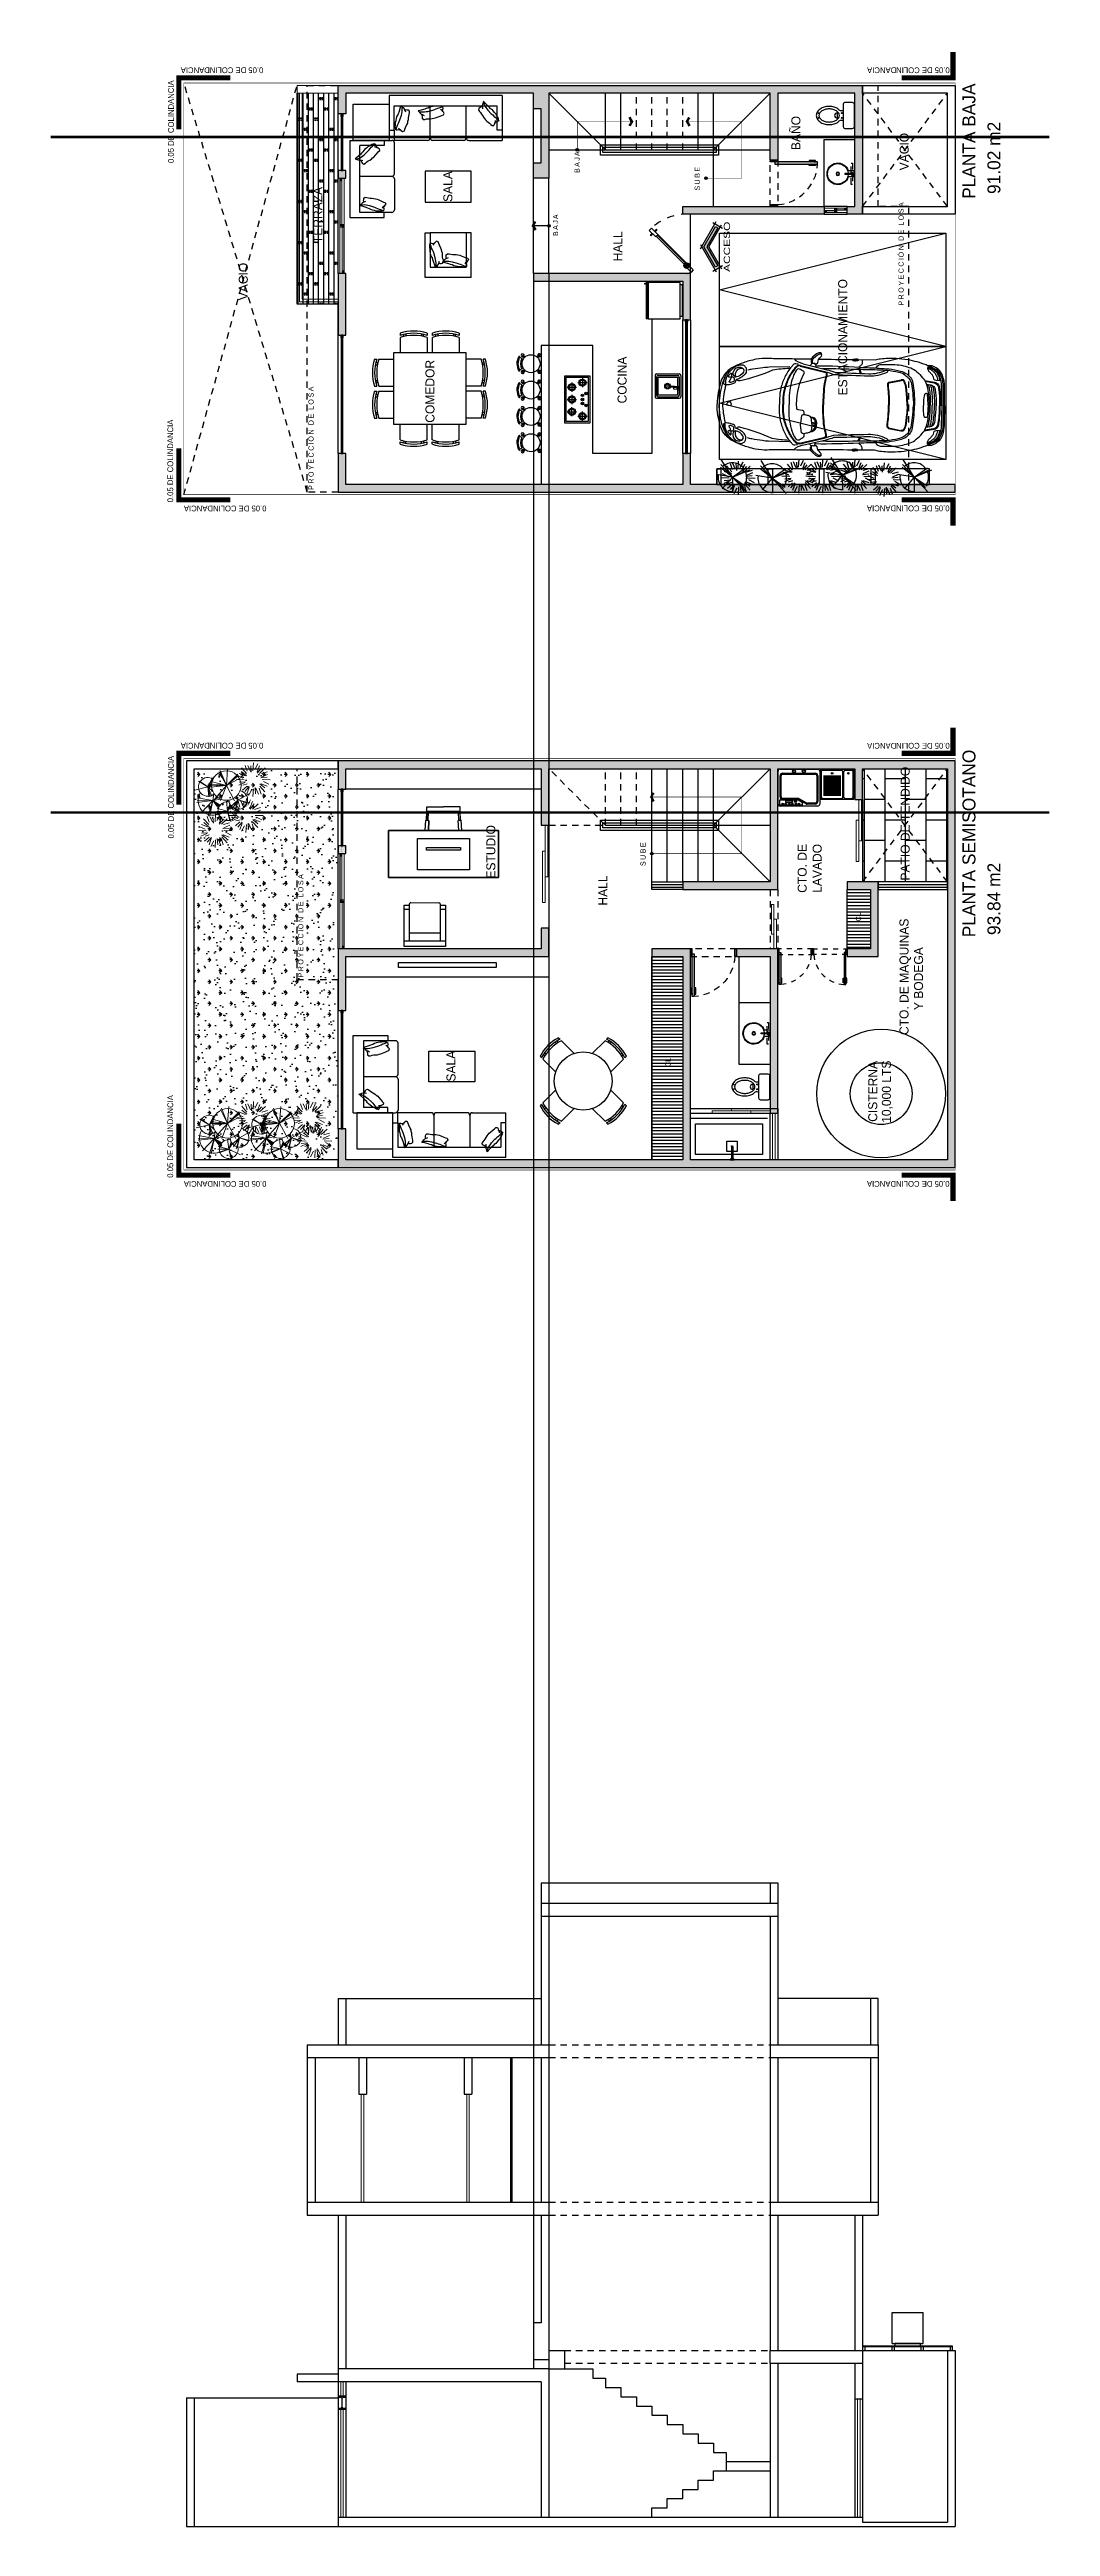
# Model space of a CAD drawing. Header units: metres. Extents: x -58 to 722, y -1100 to 345.
# Drawn here: x 70.49 to 89.95, y -43.92 to 4.22 of the extents above; entities that cross this region are included whole.
import ezdxf
from ezdxf.enums import TextEntityAlignment as Align

# ---------------------------------------------------------------- set-up
doc = ezdxf.new("R2010")
doc.units = ezdxf.units.M
doc.header["$MEASUREMENT"] = 0
doc.set_wipeout_variables(frame=1)
for name, pattern in [('CENTER2', [1.125, 0.75, -0.125, 0.125, -0.125]), ('CONTINUA', [200, 100, 100]), ('HIDDEN2', [0.1875, 0.125, -0.0625]), ('RAYAS', [0.282222, 0.141111, -0.141111])]:
    doc.linetypes.add(name, pattern=pattern)
doc.layers.get('0').update_dxf_attribs({"color": 255})
for name, color, linetype in [('A-CANCELERÍA', 4, 'Continuous'), ('A-HATCH', 252, 'Continuous'), ('A-MOBILIARIO SANITARIO', 124, 'Continuous'), ('A-PROYECCIONES', 191, 'HIDDEN2'), ('FSR_ARQ_001TERRENO', 8, 'Continuous'), ('FSR_ARQ_003RELLENODEMUROS', 251, 'Continuous'), ('FSR_ARQ_005VEGETACION', 64, 'Continuous'), ('FSR_ARQ_007PROYECCIONES', 200, 'HIDDEN2'), ('FSR_ARQ_008MOBILIARIO', 115, 'Continuous'), ('FSR_ARQ_009ESCALERA', 40, 'Continuous'), ('FSR_ARQ_010MUROBAJO', 33, 'Continuous'), ('FSR_ARQ_011MOBILIARIOSANI', 124, 'Continuous'), ('FSR_ARQ_012PUERTAS', 233, 'Continuous'), ('FSR_ARQ_014TEXTOS', 142, 'Continuous'), ('FSR_ARQ_017EJESTEXT', 135, 'Continuous'), ('FSR_ARQ_018HATCH', 252, 'Continuous'), ('FSR_ARQ_019INDICADORES', 65, 'Continuous'), ('FSR_ARQ_024LINEACORTE', 10, 'Continuous'), ('FSR_ARQ_026AUTOS', 113, 'Continuous'), ('FSR_ARQ_028JARDINERAS', 133, 'Continuous'), ('FSR_ARQ_29PERFILES ACERO', 143, 'Continuous'), ('MOBILIARIO', 125, 'Continuous')]:
    doc.layers.add(name, color=color, linetype=linetype)
for name, color, linetype, lineweight in [('FSR_ARQ_002MURO', 150, 'Continuous', 30), ('FSR_ARQ_006ARBOLES', 74, 'Continuous', 0), ('FSR_ARQ_013VENTANAS', 4, 'Continuous', 5), ('MURO', 150, 'Continuous', 30), ('muro bajo', 33, 'Continuous', 9), ('PASTO', 64, 'Continuous', 0)]:
    doc.layers.add(name, color=color, linetype=linetype, lineweight=lineweight)
doc.styles.add('Arial', font='arial.ttf')
doc.styles.add('ESPACIOS', font='GOTHIC.TTF')
doc.linetypes.add('ZIGZAG', pattern='A,0.00254,-5.08,[131,ltypeshp.shx,S=5.08,R=0,X=-5.08,Y=0],-10.16,[131,ltypeshp.shx,S=5.08,R=180,X=5.08,Y=0],-5.08', length=20.32254)
pattern_1 = [(90, (33.955466, 100.801193), (-0.015625, 0.0078125), [0, -0.015625])]
pattern_2 = [(90, (33.955466, 103.83467), (-0.015625, 0.0078125), [0, -0.015625])]
pattern_3 = [(180, (33.955466, 103.83467), (-8e-18, -0.0625), [])]

msp = doc.modelspace()

# ---------------------------------------------------------------- texts
at = {"layer": 'FSR_ARQ_014TEXTOS', "style": 'ESPACIOS'}
for s, p in [('SALA', (78.322, 1.256)), ('COMEDOR', (77.974, -3.035)), ('COCINA', (81.71, -2.66)), ('ESTUDIO', (79.158, -11.893)), ('CTO. DE MAQUINAS ', (87.193, -14.933)), ('Y BODEGA', (87.476, -14.449)), ('SALA', (78.383, -15.838)), ('CISTERNA ', (86.585, -16.62)), ('10,000 LTS ', (86.85, -16.64))]:
    msp.add_text(s, height=0.175, rotation=90, dxfattribs=at).set_placement(p)
for s, width, gutter_width, insert, char_height, attachment_point, rotation in [('0.05 DE COLINDANCIA', 3.09515, 0.525, (74.646, 3.873), 0.112, 7, 180), ('0.05 DE COLINDANCIA', 3.09515, 0.525, (87.994, 3.873), 0.112, 7, 180), ('0.05 DE COLINDANCIA', 3.09515, 0.525, (72.907, 2.012), 0.112, 7, 90), ('\\pxi4.69699;PLANTA BAJA', 3.93119, 0.302, (88.243, 0.134), 0.2516, 1, 90), ('BAÑO', 2.22389, 0.525, (85.093, 2.264), 0.175, 7, 90), ('VACIO', 2.22389, 0.525, (87.199, 1.87), 0.175, 7, 90), ('\\pxi5.98854;91.02 m2', 3.93119, 0.302, (88.728, -0.096), 0.2516, 1, 90), ('\\pxqc;{\\T1.3;BAJA}', 0.87446, 0.75, (80.698, 1.605), 0.1, 1, 90), ('\\pxqc;TERRAZA', 2.22389, 0.525, (75.794, -0.11), 0.175, 7, 90), ('\\pxqc;{\\T1.3;SUBE}', 0.87446, 0.75, (83.034, 1.283), 0.1, 1, 90), ('\\pxqc;{\\T1.3;BAJA}', 0.87446, 0.75, (80.279, 0.38), 0.1, 1, 90), ('{\\T1.3;PROYECCIÓN DE LOSA}', 3.17699, 0.75, (86.999, -0.759), 0.1, 1, 90), ('HALL', 0.84615, 0.525, (81.627, 0.686), 0.175, 9, 90), ('VACIO', 2.22389, 0.525, (74.346, -0.654), 0.175, 7, 90), ('ESTACIONAMIENTO', 2.22389, 0.525, (86.003, -2.505), 0.175, 7, 90), ('{\\T1.3;PROYECCIÓN DE LOSA}', 3.17699, 0.75, (75.524, -4.339), 0.1, 1, 90), ('0.05 DE COLINDANCIA', 3.09515, 0.525, (72.894, -4.581), 0.112, 7, 90), ('0.05 DE COLINDANCIA', 3.09515, 0.525, (74.707, -4.643), 0.112, 7, 180), ('0.05 DE COLINDANCIA', 3.09515, 0.525, (87.991, -4.641), 0.112, 7, 180), ('0.05 DE COLINDANCIA', 3.09515, 0.525, (72.907, -11.114), 0.112, 7, 90), ('0.05 DE COLINDANCIA', 3.09515, 0.525, (74.646, -9.253), 0.112, 7, 180), ('0.05 DE COLINDANCIA', 3.09515, 0.525, (87.994, -9.254), 0.112, 7, 180), ('\\pxi4.69699;PLANTA SEMISOTANO', 4.90964, 0.302, (88.243, -14.215), 0.2516, 1, 90), ('PATIO DE TENDIDO', 2.22389, 0.525, (87.219, -11.931), 0.175, 7, 90), ('\\pxqc;{\\T1.3;SUBE}', 0.87446, 0.75, (81.98, -11.843), 0.1, 1, 90), ('\\pxqc;CTO. DE \\PLAVADO', 2.22389, 0.525, (85.507, -12.807), 0.175, 7, 90), ('HALL', 0.84615, 0.525, (81.336, -11.832), 0.175, 9, 90), ('\\pxi5.98854;93.84 m2', 3.93119, 0.302, (88.728, -14.497), 0.2516, 1, 90), ('CL', 0.18501, 0.296, (86.268, -12.723), 0.0986, 7, 90), ('CL', 0.18501, 0.296, (82.566, -15.554), 0.0986, 7, 90), ('0.05 DE COLINDANCIA', 3.09515, 0.525, (72.894, -17.707), 0.112, 7, 90), ('0.05 DE COLINDANCIA', 3.09515, 0.525, (74.707, -17.769), 0.112, 7, 180), ('0.05 DE COLINDANCIA', 3.09515, 0.525, (87.991, -17.768), 0.112, 7, 180)]:
    msp.add_mtext_dynamic_manual_height_columns(s, width=width, gutter_width=gutter_width, heights=[0], dxfattribs=dict(at, insert=insert, char_height=char_height, attachment_point=attachment_point, rotation=rotation))
at = {"layer": 'FSR_ARQ_017EJESTEXT', "insert": (75.324, -13.815), "char_height": 0.1, "attachment_point": 1, "rotation": 90, "style": 'ESPACIOS'}
msp.add_mtext_dynamic_manual_height_columns('{\\T1.3;PROYECCIÓN DE LOSA}', width=3.17699, gutter_width=0.75, heights=[0], dxfattribs=at)

# ---------------------------------------------------------------- blocks, each defined once
blk = doc.blocks.new('xref-TIPOC$0$COJ3')
for points in [[(-0.126, 0.177), (-0.107, 0.181), (-0.079, 0.191), (-0.052, 0.2), (-0.024, 0.2), (0.009, 0.205), (0.037, 0.205), (0.065, 0.195), (0.093, 0.195), (0.121, 0.191), (0.205, 0.191), (0.232, 0.195), (0.219, 0.167), (0.191, 0.158), (0.163, 0.144), (0.135, 0.139), (0.107, 0.135), (0.079, 0.13), (-0.005, 0.13), (-0.033, 0.135), (-0.061, 0.139), (-0.089, 0.144), (-0.117, 0.144), (-0.144, 0.149), (-0.172, 0.144), (-0.144, 0.167), (-0.126, 0.177)], [(-0.172, 0.144), (-0.168, 0.116), (-0.149, 0.06), (-0.149, 0.055), (-0.163, 0.051)], [(0.177, 0.102), (0.191, 0.074), (0.195, 0.046), (0.2, 0.018), (0.186, -0.01), (0.158, -0.019), (0.13, -0.019), (0.102, -0.024), (0.074, -0.033), (0.042, -0.042), (0.014, -0.042), (-0.014, -0.047), (-0.042, -0.042), (-0.098, -0.033), (-0.126, -0.028), (-0.154, -0.028), (-0.172, 0), (-0.163, 0.028), (-0.154, 0.055), (-0.14, 0.083), (-0.131, 0.102)], [(0.232, 0.195), (0.219, 0.163), (0.209, 0.135), (0.195, 0.107), (0.154, 0.065)]]:
    blk.add_lwpolyline(points)
blk = doc.blocks.new('parrilla')
at = {"layer": 'A-MOBILIARIO SANITARIO', "linetype": 'Continuous', "ltscale": 0.03}
for p, q in [((-0.446, 0.121), (-0.397, 0.121)), ((-0.446, 0.111), (-0.397, 0.111)), ((-0.374, 0.085), (-0.326, 0.085)), ((-0.374, 0.075), (-0.326, 0.075)), ((-0.374, 0.005), (-0.326, 0.005)), ((-0.446, -0.111), (-0.397, -0.111)), ((-0.446, -0.121), (-0.397, -0.121)), ((-0.374, -0.005), (-0.326, -0.005)), ((-0.374, -0.075), (-0.326, -0.075)), ((-0.374, -0.085), (-0.326, -0.085))]:
    blk.add_line(p, q, dxfattribs=at)
at = {"layer": 'A-MOBILIARIO SANITARIO', "color": 252, "linetype": 'Continuous'}
for p, q in [((-0.26, 0.326), (-0.44, 0.326)), ((-0.35, 0.416), (-0.35, 0.236)), ((-0.056, 0.238), (-0.236, 0.238)), ((-0.056, 0), (-0.236, 0)), ((-0.146, 0.328), (-0.146, 0.148)), ((-0.146, -0.09), (-0.146, 0.09)), ((-0.26, -0.326), (-0.44, -0.326)), ((-0.35, -0.416), (-0.35, -0.236)), ((-0.056, -0.238), (-0.236, -0.238)), ((-0.146, -0.328), (-0.146, -0.148))]:
    blk.add_line(p, q, dxfattribs=at)
at = {"layer": 'A-MOBILIARIO SANITARIO', "linetype": 'Continuous', "ltscale": 0.03}
for points in [[(0, -0.455), (0, 0.455), (-0.5, 0.455), (-0.5, -0.455)], [(-0.03, -0.425), (-0.03, 0.425), (-0.47, 0.425), (-0.47, -0.425)]]:
    blk.add_lwpolyline(points, close=True, dxfattribs=at)
for centre, radius in [((-0.421, 0.116), 0.025), ((-0.35, 0.326), 0.07), ((-0.35, 0.08), 0.025), ((-0.35, 0), 0.025), ((-0.146, 0.238), 0.07), ((-0.146, 0), 0.07), ((-0.421, -0.116), 0.025), ((-0.35, -0.326), 0.07), ((-0.35, -0.08), 0.025), ((-0.146, -0.238), 0.07)]:
    blk.add_circle(centre, radius, dxfattribs=at)
at = {"layer": 'A-MOBILIARIO SANITARIO', "linetype": 'ZIGZAG', "ltscale": 0.001}
for centre in [(-0.35, 0.326), (-0.146, 0.238), (-0.146, 0), (-0.35, -0.326), (-0.146, -0.238)]:
    blk.add_circle(centre, 0.05, dxfattribs=at)
blk = doc.blocks.new('OVAMONO')
for p, q in [((-0.06, -0.02), (0.06, -0.02)), ((-0.06, -0.02), (-0.06, -0.136)), ((-0.021, -0.059), (-0.03, -0.059)), ((-0.014, -0.08), (-0.01, -0.191)), ((-0.01, -0.191), (0.01, -0.191)), ((-0.004, -0.041), (-0.004, -0.033)), ((-0.004, -0.093), (-0.004, -0.084)), ((0.004, -0.041), (0.004, -0.033)), ((0.004, -0.093), (0.004, -0.084)), ((0.01, -0.191), (0.014, -0.08)), ((0.03, -0.059), (0.021, -0.059)), ((0.03, -0.067), (0.021, -0.067)), ((0.06, -0.02), (0.06, -0.136))]:
    blk.add_line(p, q)
at = {"linetype": 'HIDDEN2'}
blk.add_lwpolyline([(0.21, -0.05), (-0.21, -0.05), (-0.21, -0.076), (0.21, -0.076)], close=True, dxfattribs=at)
blk.add_lwpolyline([(-0.021, -0.067), (-0.03, -0.067)])
for centre, radius in [((0, -0.337), 0.035), ((0, -0.337), 0.025), ((0, -0.063), 0.00413)]:
    blk.add_circle(centre, radius)
for centre, radius, start, end in [((0, -0.337), 0.21, 106.6032, 73.4001), ((0, -0.337), 0.2, 93.4675, 86.5338), ((-0.036, -0.063), 0.00723, 328.4667, 31.5333), ((0, -0.063), 0.0227, 99.5941, 170.4059), ((0, -0.063), 0.0227, 189.5941, 260.4059), ((-0.021, -0.041), 0.0176, 270, 0), ((-0.021, -0.084), 0.0176, 0, 90), ((0, -0.027), 0.00723, 238.4667, 301.5333), ((0, -0.099), 0.00723, 58.4667, 121.5333), ((0, -0.063), 0.0227, 9.5941, 80.4059), ((0.021, -0.041), 0.0176, 180, 270), ((0, -0.063), 0.0227, 279.5941, 350.4059), ((0.021, -0.084), 0.0176, 90, 180), ((0.036, -0.063), 0.00723, 148.4667, 211.5333)]:
    blk.add_arc(centre, radius, start, end)
blk = doc.blocks.new('refri')
at = {"layer": 'A-MOBILIARIO SANITARIO'}
for p, q in [((-11.874, 20.419), (-11.874, 19.668)), ((-11.874, 20.419), (-11.827, 20.419)), ((-11.827, 19.618), (-11.827, 20.468)), ((-11.827, 20.468), (-11.075, 20.468)), ((-11.827, 20.468), (-11.075, 20.468)), ((-11.075, 20.468), (-11.075, 19.618)), ((-11.065, 19.618), (-11.065, 20.468)), ((-11.065, 20.468), (-11.026, 20.468)), ((-11.065, 20.468), (-11.026, 20.468)), ((-11.026, 20.468), (-11.026, 19.618)), ((-10.996, 20.452), (-11.026, 20.452)), ((-11.026, 20.432), (-10.996, 20.432)), ((-10.996, 20.432), (-10.996, 20.452)), ((-11.075, 19.618), (-11.827, 19.618)), ((-11.065, 19.618), (-11.026, 19.618))]:
    blk.add_line(p, q, dxfattribs=at)
at = {"layer": 'MOBILIARIO', "ltscale": 5}
blk.add_line((-11.874, 19.668), (-11.827, 19.668), dxfattribs=at)
blk = doc.blocks.new('A$C65C3464D')
for p, q in [((5559, 4341), (5562, 4349)), ((6310, 4012), (6071, 4058)), ((6312, 4024), (6073, 4070)), ((6884, 4269), (6853, 4189)), ((6904, 4270), (6873, 4189)), ((7741, 3976), (7807, 3991)), ((7741, 3965), (7807, 3979)), ((7741, 3946), (7807, 3931)), ((7741, 3935), (7807, 3920)), ((6310, 3135), (6071, 3089)), ((6312, 3123), (6073, 3077)), ((6884, 2878), (6853, 2958)), ((6904, 2877), (6873, 2958)), ((5559, 2805), (5562, 2798))]:
    blk.add_line(p, q)
for points in [[(5230, 3572), (5230, 3910, -0.055426), (5251, 4094, -0.059428), (5285, 4192, -0.097452), (5347, 4272, -0.082707), (5447, 4335, -0.136156), (5562, 4350, 0.047635)], [(5249, 3573), (5257, 3948, -0.076537), (5288, 4127, -0.086757), (5350, 4240, -0.10675), (5384, 4268), (5427, 4289, -0.003982), (5510, 4328, -0.016266), (5592, 4362, -0.052049), (5948, 4458, -0.02824), (6179, 4482, -0.041393), (6483, 4471, -0.048157), (6584, 4449), (6910, 4449)], [(5282, 3573), (5290, 3954, -0.076537), (5321, 4133, -0.119374), (5388, 4245, -0.071149), (5421, 4271), (5460, 4294, -0.003982), (5543, 4334, -0.005807), (5559, 4342, -0.004362)], [(6573, 4296), (6537, 4336, 0.209375), (6466, 4368, 0.008786), (6201, 4366, 0.052376), (6034, 4343, 0.022093), (5890, 4302, 0.108048), (5774, 4230, 0.061356), (5659, 4116, 0.068655), (5593, 4014, 0.073523), (5547, 3820, 0.014318), (5530, 3646, 0.013039), (5526, 3573, 0.013039)], [(6902, 4307, 0.024615), (6862, 4342, -0.223398), (6831, 4401, 0.00021), (6830, 4449, 0.00021)], [(6910, 4449, -0.3707), (6931, 4464, 0.000614), (6968, 4465)], [(6910, 4449, 0.370699), (6931, 4435, -0.000614), (6968, 4433)], [(6912, 4445, -0.309042), (6931, 4456, 0.000614), (6968, 4457)], [(7026, 4449, 0.3707), (7005, 4464, -0.000614), (6968, 4465)], [(7024, 4445, 0.309042), (7005, 4456, -0.000614), (6968, 4457)], [(7026, 4449, -0.3707), (7005, 4435, 0.000614), (6968, 4433)], [(7026, 4449, 0.002126), (7687, 4453)], [(8039, 4334), (7566, 4220, 0.053281), (7538, 4210, 0.257952), (7521, 4186, 0.069501), (7522, 4149, 0.029071), (7538, 4081, -0.06163), (7569, 3883, -0.023841), (7581, 3662, -0.020054), (7583, 3573, -0.020054)], [(7752, 4364), (7727, 4366), (7702, 4390), (7695, 4427), (7690, 4449), (7667, 4477), (7643, 4504), (7629, 4520), (7623, 4543), (7628, 4566), (7648, 4580), (7682, 4580), (7725, 4559), (7801, 4493), (7820, 4470), (7827, 4432), (7826, 4403, -0.22161), (7810, 4372, -0.22161)], [(7625, 4553), (7632, 4558), (7666, 4558), (7709, 4536), (7785, 4470), (7804, 4448), (7811, 4409), (7810, 4381, -0.062527), (7808, 4370, -0.062527)], [(7749, 4317), (7734, 4326), (7740, 4342), (7751, 4353), (7753, 4368, -0.504918), (7767, 4376, -0.045684), (7814, 4371, -0.242065), (7832, 4356, -0.032414), (7841, 4332, -0.143073)], [(7823, 4455, 0.000281), (7910, 4456, -0.004665), (8374, 4457, 0.006938), (8670, 4463, -0.055982), (8896, 4446, -0.021498), (9036, 4413, -0.021353), (9146, 4377, -0.022762), (9329, 4298, -0.203444), (9580, 4012, -0.07526), (9653, 3573, -0.07526)], [(8039, 4334), (8066, 4338, -0.220404), (8101, 4327, -0.037374), (8149, 4278, -0.064028), (8272, 4084, -0.05126), (8350, 3862, -0.061449), (8372, 3658, 0.008235), (8373, 3573, 0.008235)], [(8083, 4355), (8130, 4365, -0.220404), (8165, 4355, -0.037374), (8212, 4306, -0.064028), (8336, 4111, -0.05126), (8413, 3890, -0.061449), (8436, 3686, 0.010916), (8437, 3573, 0.008235)], [(9260, 4320), (9205, 4335, 0.15571), (9158, 4334, 0.128859), (9109, 4300, 0.172618), (9090, 4251, 0.012779), (9090, 4211, 0.149305), (9105, 4166, 0.057452), (9139, 4128, 0.039867), (9199, 4083, 0.038453), (9231, 4066, 0.044126), (9276, 4051), (9288, 4036, -0.151431), (9297, 4010, 0.389635), (9335, 3972), (9397, 3953, 0.094342), (9486, 3944, 0.108453), (9510, 3952, 0.290912), (9525, 3980, 0.205966), (9375, 4273, 0.700887)], [(5620, 4063), (5424, 4027, 0.207319), (5350, 3979, 0.101931), (5338, 3947, 0.00876), (5330, 3890, 0.038849), (5312, 3573, 0.03739)], [(5323, 4056, -0.075551), (5332, 4120, -0.072826), (5362, 4184, -0.056103), (5403, 4234, -0.027417), (5440, 4267, -0.098085), (5500, 4297, 0.002459), (5562, 4314, 0.002459)], [(5323, 4056), (5393, 4065, 0.060338), (5433, 4075, -0.005591), (5447, 4127, -0.137482), (5477, 4177, 0.014112), (5520, 4221, 0.101805), (5553, 4273, 0.064537), (5562, 4314, 0.064537)], [(5611, 4047), (5436, 4016, 0.207319), (5363, 3967, 0.101931), (5351, 3935, 0.00876), (5342, 3878, 0.03739), (5325, 3573, 0.03739)], [(5363, 4061, -0.060664), (5372, 4112, -0.072826), (5402, 4177, -0.056103), (5443, 4227, -0.027417), (5480, 4259, -0.098085), (5540, 4289, 0.000743), (5559, 4294)], [(5585, 3991), (5501, 3976, 0.207319), (5428, 3927, 0.101931), (5415, 3895, 0.00876), (5407, 3838, 0.032481), (5389, 3573)], [(5473, 3967, 0.0341), (5464, 3955, 0.101931), (5452, 3923, 0.00876), (5443, 3866, 0.035895), (5425, 3573, 0.035895)], [(5520, 3979, 0.056082), (5504, 3960, 0.101931), (5492, 3929, 0.00876), (5483, 3871, 0.036536), (5466, 3573, 0.036536)], [(5571, 3988, 0.088206), (5545, 3960, 0.101931), (5532, 3929, 0.00876), (5524, 3871, 0.036536), (5506, 3573, 0.036536)], [(7734, 4331, 0.013204), (6885, 4309, -0.006823), (6504, 4294, -0.002349), (6314, 4281, 0.035892), (6088, 4238, 0.099022), (5969, 4186, 0.0549), (5894, 4115, 0.134174), (5846, 4010, 0.023136), (5823, 3827, 0.011713), (5810, 3573, 0.011713)], [(7607, 4277, 0.010667), (6921, 4270, -0.006823), (6540, 4264, -0.002349), (6350, 4255, 0.035892), (6123, 4217, 0.099022), (6003, 4167, 0.0549), (5927, 4098, 0.134174), (5876, 3994, 0.023136), (5849, 3812, 0.011039), (5831, 3573, 0.011039)], [(7566, 4220, 0.02035), (7378, 4161, -0.001309), (6709, 4140, -0.124047), (6352, 4219, -0.239135), (6327, 4253, -0.239135)], [(7523, 4254, 0.019279), (7369, 4205, -0.001296), (6707, 4184, -0.122005), (6376, 4256, -0.122005)], [(8042, 4322), (7569, 4208, 0.053281), (7544, 4199, 0.257952), (7533, 4185, 0.069501), (7534, 4151, 0.029071), (7549, 4085, -0.06151), (7582, 3884, -0.023756), (7593, 3662, -0.019965), (7596, 3573, -0.019965)], [(7833, 4098, 0.358011), (7720, 4018, 0.087142), (7714, 3955)], [(7833, 3812, -0.358011), (7720, 3893, -0.087142), (7714, 3955)], [(7822, 4087, 0.316561), (7747, 4018, 0.087142), (7742, 3955)], [(7822, 3824, -0.316561), (7747, 3893, -0.087142), (7742, 3955)], [(7808, 3955), (7813, 4054, -0.352581), (7876, 4124, 0.008047), (7959, 4139), (7959, 4190, -0.270521), (7977, 4220, 0.000614), (8052, 4263, -0.331797), (8093, 4258, -0.11427), (8168, 4142, -0.074246), (8249, 3749, -0.021686), (8251, 3573, -0.021686)], [(7808, 3955), (7813, 3857, 0.352581), (7876, 3787, -0.008047), (7959, 3771), (7959, 3721)], [(7959, 4139, -0.146365), (8006, 4125), (8025, 3976, -0.020696), (8027, 3955, -0.020696)], [(7959, 3771, 0.146365), (8006, 3785), (8025, 3935, 0.020696), (8027, 3955, 0.020696)], [(8041, 4322), (8068, 4326, -0.220404), (8093, 4318, -0.037374), (8139, 4271, -0.064028), (8261, 4078, -0.05126), (8338, 3859, -0.061449), (8360, 3658, 0.008235), (8360, 3573, 0.008235)], [(8242, 4303), (8645, 4292, -0.03271), (8765, 4281, 0.00658), (8971, 4251, -0.040733), (9057, 4232, -0.249875)], [(8248, 4273, -0.028311), (8577, 4238, 0.046105), (9204, 4025, 0.219439), (9270, 4038, -0.325452)], [(9260, 4320, -0.118384), (9426, 4183, -0.125214), (9489, 4030, -0.057098), (9489, 3961, 1.07298)], [(9371, 4095, 0.247528), (9354, 4098, 0.056791), (9335, 4091, 0.281439), (9322, 4068, 0.017622), (9324, 4034, 0.327274), (9352, 4002, -0.021137), (9388, 3993, 0.219354), (9416, 3997, 0.356278), (9420, 4008, 0.072558), (9410, 4025, 0.066843), (9399, 4036), (9384, 4083), (9371, 4095)], [(9384, 4175), (9376, 4159), (9376, 4130, -0.04992), (9374, 4111, 0.494644), (9388, 4096, -0.100112), (9416, 4093, 0.588914), (9435, 4110, 0.119485), (9421, 4136, -0.013341), (9399, 4164, 0.140517), (9384, 4175, -0.473723)], [(9484, 3944, -0.063252), (9538, 3573, -0.063252)], [(9501, 4095, -0.046386), (9537, 4012, -0.07526), (9611, 3573)], [(5230, 3575), (5230, 3237, 0.055426), (5251, 3053, 0.059428), (5285, 2955, 0.097452), (5347, 2875, 0.082707), (5447, 2812, 0.136156), (5562, 2797, -0.047635)], [(5249, 3573), (5257, 3199, 0.076537), (5288, 3020, 0.086757), (5350, 2907, 0.10675), (5384, 2879), (5427, 2858, 0.003982), (5510, 2819, 0.016266), (5592, 2784, 0.052049), (5948, 2688, 0.02824), (6179, 2665, 0.041393), (6483, 2676, 0.048157), (6584, 2698), (6910, 2698)], [(5282, 3573), (5290, 3193, 0.076537), (5321, 3014, 0.119374), (5388, 2902, 0.071149), (5421, 2876), (5460, 2853, 0.003982), (5543, 2813, 0.005807), (5559, 2805, 0.004362)], [(5620, 3084), (5424, 3119, -0.207319), (5350, 3168, -0.101931), (5338, 3200, -0.00876), (5330, 3257, -0.038849), (5312, 3573, -0.03739)], [(5611, 3100), (5436, 3131, -0.207319), (5363, 3180, -0.101931), (5351, 3211, -0.00876), (5342, 3269, -0.03739), (5325, 3573, -0.03739)], [(5585, 3156), (5501, 3171, -0.207319), (5428, 3220, -0.101931), (5415, 3252, -0.00876), (5407, 3309, -0.032481), (5389, 3573)], [(5473, 3180, -0.0341), (5464, 3192, -0.101931), (5452, 3224, -0.00876), (5443, 3281, -0.035895), (5425, 3573, -0.035895)], [(5520, 3168, -0.056082), (5504, 3187, -0.101931), (5492, 3218, -0.00876), (5483, 3276, -0.036536), (5466, 3573, -0.036536)], [(5571, 3159, -0.088206), (5545, 3187, -0.101931), (5532, 3218, -0.00876), (5524, 3276, -0.036536), (5506, 3573, -0.036536)], [(6573, 2851), (6537, 2811, -0.209375), (6466, 2779, -0.008786), (6201, 2781, -0.052376), (6034, 2803, -0.022093), (5890, 2845, -0.108048), (5774, 2917, -0.061356), (5659, 3031, -0.068655), (5593, 3133, -0.073523), (5547, 3327, -0.014318), (5530, 3501, -0.013039), (5526, 3573, -0.013039)], [(5547, 3573, 0.004647), (5558, 3777, -0.212789), (5571, 3801, -0.225042), (5592, 3807, -0.010282), (5607, 3803, -0.358153), (5618, 3789, 0.030605), (5626, 3763), (5632, 3725, -0.044318), (5639, 3573, -0.044318)], [(5547, 3573, -0.004647), (5558, 3370, 0.212789), (5571, 3346, 0.225042), (5592, 3340, 0.010282), (5607, 3344, 0.358153), (5618, 3358, -0.030605), (5626, 3384), (5632, 3422, 0.044318), (5639, 3573, 0.044318)], [(7734, 2816, -0.013204), (6885, 2838, 0.006823), (6504, 2853, 0.002349), (6314, 2866, -0.035892), (6088, 2909, -0.099022), (5969, 2961, -0.0549), (5894, 3032, -0.134174), (5846, 3137, -0.023136), (5823, 3320, -0.011713), (5810, 3573, -0.011713)], [(7607, 2870, -0.010667), (6921, 2877, 0.006823), (6540, 2883, 0.002349), (6350, 2892, -0.035892), (6123, 2929, -0.099022), (6003, 2980, -0.0549), (5927, 3049, -0.134174), (5876, 3152, -0.023136), (5849, 3335, -0.011039), (5831, 3573, -0.011039)], [(8039, 2813), (7566, 2927, -0.053281), (7538, 2937, -0.257952), (7521, 2961, -0.069501), (7522, 2998, -0.029071), (7538, 3066, 0.06163), (7569, 3264, 0.023841), (7581, 3485, 0.020054), (7583, 3573, 0.020054)], [(8042, 2825), (7569, 2939, -0.053281), (7544, 2948, -0.257952), (7533, 2962, -0.069501), (7534, 2996, -0.029071), (7549, 3062, 0.06151), (7582, 3263, 0.023756), (7593, 3485, 0.019965), (7596, 3574, 0.019965)], [(7823, 2692, -0.000281), (7910, 2691, 0.004665), (8374, 2690, -0.006938), (8670, 2683, 0.055982), (8896, 2701, 0.021498), (9036, 2734, 0.021353), (9146, 2770, 0.022762), (9329, 2849, 0.203444), (9580, 3135, 0.07526), (9653, 3573, 0.07526)], [(7959, 3721, 0.460181), (7995, 3686), (8071, 3679, -0.361883), (8100, 3650, -0.136022), (7982, 3001, -0.015575)], [(7982, 3001), (7959, 2957, 0.270521), (7977, 2927, -0.000614), (8052, 2884, 0.331797), (8093, 2889, 0.11427), (8168, 3005, 0.074246), (8249, 3398, 0.021686), (8251, 3573)], [(8039, 2813), (8066, 2809, 0.220404), (8101, 2820, 0.037374), (8149, 2869, 0.064028), (8272, 3063, 0.05126), (8350, 3285, 0.061449), (8372, 3489, -0.008235), (8373, 3573, -0.008235)], [(8041, 2825), (8068, 2821, 0.220404), (8093, 2829, 0.037374), (8139, 2876, 0.064028), (8261, 3069, 0.05126), (8338, 3288, 0.061449), (8360, 3489, -0.008235), (8360, 3574, -0.008235)], [(8083, 2792), (8130, 2782, 0.220404), (8165, 2792, 0.037374), (8212, 2841, 0.064028), (8336, 3036, 0.05126), (8413, 3257, 0.061449), (8436, 3461, -0.010916), (8437, 3573, -0.008235)], [(9484, 3203, 0.063252), (9538, 3573, 0.063252)], [(9501, 3052, 0.046386), (9537, 3135, 0.07526), (9611, 3573)], [(5323, 3091), (5393, 3082, -0.060338), (5433, 3072, 0.005591), (5447, 3020, 0.137482), (5477, 2970, -0.014112), (5520, 2926, -0.101805), (5553, 2874, -0.064537), (5562, 2833, -0.064537)], [(5323, 3091, 0.075551), (5332, 3027, 0.072826), (5362, 2962, 0.056103), (5403, 2913, 0.027417), (5440, 2880, 0.098085), (5500, 2850, -0.002459), (5562, 2833, -0.002459)], [(5363, 3086, 0.060664), (5372, 3035, 0.072826), (5402, 2970, 0.056103), (5443, 2920, 0.027417), (5480, 2888, 0.098085), (5540, 2858, -0.000743), (5559, 2853)], [(7566, 2927, -0.02035), (7378, 2986, 0.001309), (6709, 3007, 0.124047), (6352, 2928, 0.239135), (6327, 2894, 0.239135)], [(7523, 2893, -0.019279), (7369, 2941, 0.001296), (6707, 2963, 0.122005), (6376, 2891, 0.122005)], [(8242, 2844), (8645, 2855, 0.03271), (8765, 2866, -0.00658), (8971, 2896, 0.040733), (9057, 2915, 0.249875)], [(8248, 2874, 0.028311), (8577, 2909, -0.046105), (9204, 3122, -0.219439), (9270, 3109, 0.325452)], [(9260, 2827), (9205, 2812, -0.15571), (9158, 2813, -0.128859), (9109, 2847, -0.172618), (9090, 2896, -0.012779), (9090, 2936, -0.149305), (9105, 2981, -0.057452), (9139, 3019, -0.039867), (9199, 3064, -0.038453), (9231, 3081, -0.044126), (9276, 3096), (9288, 3111, 0.151431), (9297, 3137, -0.389635), (9335, 3175), (9397, 3194, -0.094342), (9486, 3203, -0.108453), (9510, 3195, -0.290912), (9525, 3167, -0.205966), (9375, 2874, -0.700887)], [(9260, 2827, 0.118384), (9426, 2964, 0.125214), (9489, 3117, 0.057098), (9489, 3186, -1.07298)], [(9371, 3052, -0.247528), (9354, 3049, -0.056791), (9335, 3056, -0.281439), (9322, 3079, -0.017622), (9324, 3113, -0.327274), (9352, 3145, 0.021137), (9388, 3154, -0.219354), (9416, 3150, -0.356278), (9420, 3139, -0.072558), (9410, 3122, -0.066843), (9399, 3111), (9384, 3064), (9371, 3052)], [(9384, 2971), (9376, 2988), (9376, 3017, 0.04992), (9374, 3035, -0.494644), (9388, 3051, 0.100112), (9416, 3054, -0.588914), (9435, 3037, -0.119485), (9421, 3011, 0.013341), (9399, 2983, -0.140517), (9384, 2971, 0.473723)], [(6902, 2840, -0.024615), (6862, 2805, 0.223398), (6831, 2746, -0.00021), (6830, 2698, -0.00021)], [(6910, 2698, -0.370699), (6931, 2712, 0.000614), (6968, 2714)], [(6910, 2698, 0.3707), (6931, 2683, -0.000614), (6968, 2681)], [(6912, 2702, 0.309042), (6931, 2691, -0.000614), (6968, 2690)], [(7026, 2698, 0.3707), (7005, 2712, -0.000614), (6968, 2714)], [(7024, 2702, -0.309042), (7005, 2691, 0.000614), (6968, 2690)], [(7026, 2698, -0.3707), (7005, 2683, 0.000614), (6968, 2681)], [(7026, 2698, -0.002126), (7687, 2694)], [(7752, 2783), (7727, 2781), (7702, 2757), (7695, 2720), (7690, 2698), (7667, 2670), (7643, 2643), (7629, 2627), (7623, 2604), (7628, 2581), (7648, 2567), (7682, 2567), (7725, 2588), (7801, 2654), (7820, 2677), (7827, 2715), (7826, 2744, 0.22161), (7810, 2775, 0.22161)], [(7625, 2594), (7632, 2589), (7666, 2589), (7709, 2611), (7785, 2677), (7804, 2699), (7811, 2737), (7810, 2766, 0.062527), (7808, 2776, 0.062527)], [(7749, 2830), (7734, 2821), (7740, 2805), (7751, 2794), (7753, 2779, 0.504918), (7767, 2771, 0.045684), (7814, 2776, 0.242065), (7832, 2791, 0.032414), (7841, 2815, 0.143073)]]:
    blk.add_lwpolyline(points, format="xyb")
for points in [[(7987, 4364), (7523, 4254)], [(7987, 4364), (8073, 4395), (8122, 4423), (8156, 4458)], [(5943, 3573), (5951, 3719), (5958, 3803), (5965, 3871), (5972, 3924), (5980, 3965), (5988, 3995), (5996, 4018), (6004, 4035), (6011, 4048), (6018, 4058), (6025, 4065), (6033, 4070), (6041, 4073), (6050, 4073), (6061, 4072), (6073, 4070)], [(5956, 3573), (5963, 3718), (5970, 3802), (5977, 3869), (5985, 3922), (5992, 3962), (6000, 3992), (6008, 4013), (6015, 4029), (6022, 4041), (6028, 4050), (6033, 4056), (6038, 4059), (6043, 4060), (6050, 4061), (6059, 4060), (6071, 4058)], [(6306, 4013), (6316, 4008), (6322, 4004), (6326, 3999), (6328, 3994), (6330, 3986), (6331, 3974), (6330, 3958), (6328, 3937), (6325, 3911), (6321, 3880), (6317, 3842), (6313, 3796), (6309, 3743), (6306, 3680), (6303, 3574)], [(6312, 4024), (6322, 4019), (6330, 4013), (6336, 4006), (6340, 3998), (6342, 3987), (6343, 3974), (6342, 3957), (6340, 3936), (6337, 3910), (6333, 3879), (6329, 3841), (6325, 3795), (6322, 3742), (6318, 3679), (6316, 3573)], [(9201, 4290), (9169, 4277), (9150, 4264), (9135, 4230), (9145, 4194), (9169, 4162), (9207, 4127), (9246, 4106), (9295, 4096), (9327, 4119), (9341, 4147), (9341, 4187), (9327, 4232), (9295, 4270), (9248, 4292), (9201, 4290)], [(9282, 4099), (9282, 4099), (9296, 4127), (9296, 4167), (9282, 4212), (9250, 4250), (9203, 4272), (9156, 4270)], [(5943, 3573), (5951, 3428), (5958, 3344), (5965, 3276), (5972, 3223), (5980, 3182), (5988, 3152), (5996, 3129), (6004, 3112), (6011, 3099), (6018, 3089), (6025, 3082), (6033, 3077), (6041, 3074), (6050, 3074), (6061, 3074), (6073, 3077)], [(5956, 3574), (5963, 3429), (5970, 3345), (5977, 3277), (5985, 3225), (5992, 3185), (6000, 3155), (6008, 3134), (6015, 3118), (6022, 3105), (6028, 3097), (6033, 3091), (6038, 3088), (6043, 3086), (6050, 3086), (6059, 3087), (6071, 3089)], [(6306, 3134), (6316, 3139), (6322, 3143), (6326, 3148), (6328, 3153), (6330, 3161), (6331, 3173), (6330, 3189), (6328, 3210), (6325, 3236), (6321, 3267), (6317, 3305), (6313, 3351), (6309, 3404), (6306, 3467), (6303, 3573)], [(6312, 3123), (6322, 3128), (6330, 3134), (6336, 3141), (6340, 3149), (6342, 3160), (6343, 3173), (6342, 3190), (6340, 3211), (6337, 3237), (6333, 3268), (6329, 3306), (6325, 3352), (6322, 3405), (6318, 3467), (6316, 3573)], [(9380, 3572), (9384, 3613), (9449, 3602), (9465, 3573)], [(9380, 3575), (9384, 3534), (9449, 3545), (9465, 3573)], [(7987, 2783), (7523, 2893)], [(9201, 2857), (9169, 2870), (9150, 2883), (9135, 2917), (9145, 2953), (9169, 2985), (9207, 3020), (9246, 3041), (9295, 3051), (9327, 3028), (9341, 3000), (9341, 2960), (9327, 2915), (9295, 2877), (9248, 2855), (9201, 2857)], [(9282, 3048), (9282, 3048), (9296, 3020), (9296, 2980), (9282, 2935), (9250, 2897), (9203, 2875), (9156, 2877)], [(7987, 2783), (8073, 2752), (8122, 2724), (8156, 2689)]]:
    blk.add_lwpolyline(points)
blk = doc.blocks.new('125')
at = {"color": 0}
for p, q in [((1739.61, 1394.38), (1739.74, 1393.98)), ((1739.96, 1393.98), (1739.8, 1394.37)), ((1739.99, 1394.34), (1740.02, 1393.93)), ((1740.17, 1394.52), (1740.13, 1394.02)), ((1740.44, 1394.45), (1740.25, 1394.1)), ((1740.4, 1393.94), (1740.56, 1394.33)), ((1739.55, 1393.43), (1739.16, 1393.47)), ((1739.58, 1393.27), (1739.19, 1393.1)), ((1739.58, 1393.05), (1739.19, 1392.94)), ((1739.64, 1393.32), (1739.22, 1393.3)), ((1739.62, 1393.7), (1739.23, 1393.86)), ((1739.72, 1393.02), (1739.33, 1392.69)), ((1739.72, 1393.85), (1739.38, 1394.23)), ((1739.39, 1393.98), (1739.7, 1393.7)), ((1739.41, 1393.67), (1739.66, 1393.53)), ((1739.86, 1393), (1739.58, 1392.69)), ((1739.86, 1392.93), (1739.7, 1392.54)), ((1740.01, 1392.77), (1739.82, 1392.42)), ((1740.13, 1392.85), (1740.09, 1392.34)), ((1740.24, 1392.94), (1740.27, 1392.52)), ((1740.3, 1392.88), (1740.46, 1392.5)), ((1740.68, 1394.17), (1740.4, 1393.86)), ((1740.52, 1392.88), (1740.63, 1392.5)), ((1740.54, 1393.85), (1740.93, 1394.18)), ((1740.54, 1393.02), (1740.88, 1392.64)), ((1740.56, 1393.16), (1740.87, 1392.89)), ((1741.04, 1393.57), (1740.61, 1393.54)), ((1740.64, 1393.16), (1741.03, 1393)), ((1741.07, 1393.93), (1740.68, 1393.82)), ((1740.68, 1393.6), (1741.07, 1393.76)), ((1740.71, 1393.43), (1741.22, 1393.4)), ((1740.79, 1393.32), (1741.14, 1393.12))]:
    blk.add_line(p, q, dxfattribs=at)
blk = doc.blocks.new('ARP-PLANTA 1')
for q in [(-0.261, -0.243), (-0.259, -0.002), (-0.2, 0.176), (-0.179, -0.197), (-0.152, -0.223), (0.046, 0.281), (0.165, 0.206), (0.216, 0.202), (0.306, 0.193), (0.161, -0.227), (0.119, -0.248), (0.123, -0.304)]:
    blk.add_line((0, 0), q)
for start, end in [(80.704, 180.3997), (305.4244, 43.1145), (235.6977, 292.0418)]:
    blk.add_arc((0, 0), 0.248, start, end)
blk = doc.blocks.new('*U34')
at = {"layer": 'A-CANCELERÍA'}
for points in [[(0, -0.018), (0.05, -0.018), (0.05, -0.008), (0.022, -0.008), (0.022, 0.008), (0.05, 0.008), (0.05, 0.017), (0, 0.017)], [(0, 0.017), (2.6, 0.017), (2.6, -0.018), (0, -0.018)], [(2.575, 0.005), (0.025, 0.005), (0.025, -0.005), (2.575, -0.005)], [(2.6, -0.018), (2.55, -0.018), (2.55, -0.008), (2.578, -0.008), (2.578, 0.008), (2.55, 0.008), (2.55, 0.017), (2.6, 0.017)]]:
    blk.add_lwpolyline(points, close=True, dxfattribs=at)
blk = doc.blocks.new('*U41')
at = {"layer": 'A-CANCELERÍA'}
for points in [[(0, -0.018), (0.05, -0.018), (0.05, -0.008), (0.022, -0.008), (0.022, 0.008), (0.05, 0.008), (0.05, 0.017), (0, 0.017)], [(0, 0.017), (2.3, 0.017), (2.3, -0.018), (0, -0.018)], [(2.275, 0.005), (0.025, 0.005), (0.025, -0.005), (2.275, -0.005)], [(2.3, -0.018), (2.25, -0.018), (2.25, -0.008), (2.278, -0.008), (2.278, 0.008), (2.25, 0.008), (2.25, 0.017), (2.3, 0.017)]]:
    blk.add_lwpolyline(points, close=True, dxfattribs=at)
blk = doc.blocks.new('*U35')
for p, q in [((0, 0.04), (0.9, 0.04)), ((0.05, 0.04), (0, 0.04)), ((0.9, 0.005), (0, 0.005)), ((0, 0.005), (0.05, 0.005)), ((0.022, 0.014), (0.022, 0.03)), ((0.022, 0.03), (0.05, 0.03)), ((0.05, 0.014), (0.022, 0.014)), ((0.05, 0.03), (0.05, 0.04)), ((0.05, 0.005), (0.05, 0.014)), ((1.8, -0.015), (1.8, -0.005)), ((1.8, -0.005), (1.85, -0.005)), ((1.828, -0.015), (1.8, -0.015)), ((1.8, -0.031), (1.828, -0.031)), ((1.8, -0.04), (1.8, -0.031)), ((1.85, -0.04), (1.8, -0.04)), ((1.828, -0.031), (1.828, -0.015))]:
    blk.add_line(p, q)
for points in [[(0.9, -0.04), (0, -0.04), (0, 0.04)], [(0.95, 0.04), (1.85, 0.04), (1.85, -0.04)], [(1.8, -0.005), (0.95, -0.005)], [(1.8, -0.04), (0.95, -0.04)]]:
    blk.add_lwpolyline(points)
at = {"color": 252, "const_width": 0.01}
for points in [[(0.025, 0.023), (0.925, 0.023)], [(0.925, -0.022), (1.825, -0.022)]]:
    blk.add_lwpolyline(points, dxfattribs=at)
for points in [[(0.928, 0.014), (0.9, 0.014), (0.9, 0.005), (0.95, 0.005), (0.95, 0.04), (0.9, 0.04), (0.9, 0.03), (0.928, 0.03)], [(0.922, -0.015), (0.95, -0.015), (0.95, -0.005), (0.9, -0.005), (0.9, -0.04), (0.95, -0.04), (0.95, -0.031), (0.922, -0.031)]]:
    blk.add_lwpolyline(points, close=True)
blk = doc.blocks.new('*U23')
for p, q in [((0, 0.04), (0.2, 0.04)), ((0.05, 0.04), (0, 0.04)), ((0.2, 0.005), (0, 0.005)), ((0, 0.005), (0.05, 0.005)), ((0.022, 0.014), (0.022, 0.03)), ((0.022, 0.03), (0.05, 0.03)), ((0.05, 0.014), (0.022, 0.014)), ((0.05, 0.03), (0.05, 0.04)), ((0.05, 0.005), (0.05, 0.014)), ((0.4, -0.015), (0.4, -0.005)), ((0.4, -0.005), (0.45, -0.005)), ((0.428, -0.015), (0.4, -0.015)), ((0.4, -0.031), (0.428, -0.031)), ((0.4, -0.04), (0.4, -0.031)), ((0.45, -0.04), (0.4, -0.04)), ((0.428, -0.031), (0.428, -0.015))]:
    blk.add_line(p, q)
for points in [[(0.2, -0.04), (0, -0.04), (0, 0.04)], [(0.25, 0.04), (0.45, 0.04), (0.45, -0.04)], [(0.4, -0.005), (0.25, -0.005)], [(0.4, -0.04), (0.25, -0.04)]]:
    blk.add_lwpolyline(points)
at = {"color": 252, "const_width": 0.01}
for points in [[(0.025, 0.023), (0.225, 0.023)], [(0.225, -0.022), (0.425, -0.022)]]:
    blk.add_lwpolyline(points, dxfattribs=at)
for points in [[(0.228, 0.014), (0.2, 0.014), (0.2, 0.005), (0.25, 0.005), (0.25, 0.04), (0.2, 0.04), (0.2, 0.03), (0.228, 0.03)], [(0.222, -0.015), (0.25, -0.015), (0.25, -0.005), (0.2, -0.005), (0.2, -0.04), (0.25, -0.04), (0.25, -0.031), (0.222, -0.031)]]:
    blk.add_lwpolyline(points, close=True)
blk = doc.blocks.new('Flecha_1')
blk.add_hatch(color=256).paths.add_polyline_path([(0, 0.00076), (0.00304, -0.001), (0.00285, -0.00132), (0, 0.00032), (-0.00285, -0.00132), (-0.00304, -0.001)])
for p, q in [((0.00032, 0.00127), (-0.00375, -0.00108)), ((0, 0), (-0.00328, -0.00189)), ((-0.00032, 0.00127), (0.00375, -0.00108)), ((0, 0), (0.00328, -0.00189)), ((-0.00361, -0.00057), (-0.00277, -0.00203)), ((0.00361, -0.00057), (0.00277, -0.00203))]:
    blk.add_line(p, q)
blk.add_lwpolyline([(0, 0.00076), (0.00304, -0.001), (0.00285, -0.00132), (0, 0.00032), (-0.00285, -0.00132), (-0.00304, -0.001)], close=True)
blk = doc.blocks.new('Acceso')
at = {"xscale": 2.4, "yscale": 2.4, "zscale": 2.4}
blk.add_blockref('Flecha_1', (0, -0.0026), dxfattribs=at)
at = {"style": 'Arial', "flags": 8}
for width, p, p2 in [(1.355995, (-0.009, -0.0102), (0.009, -0.0102)), (8.566837, (-0.009, -0.0132), (0.009, -0.0132))]:
    blk.add_attdef('A', text='', height=0.00225, dxfattribs=dict(at, width=width)).set_placement(p, p2, align=Align.FIT)
blk = doc.blocks.new('ARP-PUERTA 0.90')
h = blk.add_hatch(color=256)
h.dxf.hatch_style = 1
h.paths.add_polyline_path([(0.075, 0.02), (0.075, 0.85), (0.035, 0.85), (0.035, 0.02)])
h.paths.add_polyline_path([(0.01, 0.075), (0.035, 0.075), (0.035, -0.075), (0.01, -0.075)])
h.paths.add_polyline_path([(0.89, 0.075), (0.865, 0.075), (0.865, -0.075), (0.89, -0.075)])
for points in [[(0.033, 0.806), (0.008, 0.806), (0.008, 0.686), (0.02, 0.686), (0.02, 0.794), (0.033, 0.794)], [(0.035, 0.789), (0.033, 0.789), (0.033, 0.811), (0.035, 0.811)], [(0.075, 0.789), (0.078, 0.789), (0.078, 0.811), (0.075, 0.811)], [(0.078, 0.806), (0.103, 0.806), (0.103, 0.686), (0.09, 0.686), (0.09, 0.794), (0.078, 0.794)], [(0.01, 0.065), (0, 0.065), (0, -0.065), (0.01, -0.065)], [(0.89, 0.065), (0.9, 0.065), (0.9, -0.065), (0.89, -0.065)]]:
    blk.add_lwpolyline(points)
for points in [[(0.075, 0.02), (0.075, 0.85), (0.035, 0.85), (0.035, 0.02)], [(0.01, 0.075), (0.035, 0.075), (0.035, -0.075), (0.01, -0.075)], [(0.89, 0.075), (0.865, 0.075), (0.865, -0.075), (0.89, -0.075)]]:
    blk.add_lwpolyline(points, close=True)
at = {"layer": 'A-PROYECCIONES'}
blk.add_lwpolyline([(0, 0.075), (0.9, 0.075), (0.9, -0.075), (0, -0.075)], close=True, dxfattribs=at)
blk.add_arc((0.031, 0.015), 0.836, 4.1111, 86.9871, dxfattribs=at)
blk = doc.blocks.new('WC')
for p, q in [((0.02, 0.215), (0.02, -0.215)), ((0.205, 0.25), (0.055, 0.25)), ((0.24, -0.215), (0.24, 0.215)), ((0.353, -0.052), (0.353, 0.052)), ((0.055, -0.25), (0.205, -0.25))]:
    blk.add_line(p, q)
blk.add_lwpolyline([(0.709, 0, 0.144399), (0.695, 0.045, 0.107176), (0.65, 0.09, 0.077789), (0.589, 0.117, 0.064981), (0.51, 0.127, 0.064981), (0.431, 0.117, 0.077789), (0.37, 0.09, 0.107176), (0.325, 0.045, 0.144399), (0.311, 0, 0.144399), (0.325, -0.045, 0.107176), (0.37, -0.09, 0.077789), (0.431, -0.117, 0.064981), (0.51, -0.127, 0.064981), (0.589, -0.117, 0.077789), (0.65, -0.09, 0.107176), (0.695, -0.045, 0.144399)], format="xyb", close=True)
blk.add_lwpolyline([(0.342, -0.13, 0.072633), (0.411, -0.162, 0.070933), (0.51, -0.176, 0.070933), (0.609, -0.162, 0.082513), (0.687, -0.124, 0.10681), (0.743, -0.064, 0.133944), (0.76, 0, 0.133944)], format="xyb")
for centre in [(0.265, 0.047), (0.265, -0.047)]:
    blk.add_circle(centre, 0.01)
for centre, radius, start, end in [((0.055, 0.215), 0.035, 90, 180), ((0.205, 0.215), 0.035, 0, 90), ((0.269, 0.19), 0.0949, 252.4197, 320.4238), ((0.484, -0.091), 0.263, 106.2295, 122.8466), ((0.352, 0), 0.052, 271.9761, 88.0239), ((0.51, -0.179), 0.355, 90, 106.2295), ((0.51, -0.179), 0.355, 73.7705, 90), ((0.536, -0.091), 0.263, 54.9026, 73.7705), ((0.575, -0.035), 0.195, 30.5161, 54.9026), ((0.709, 0.067), 0.0261, 237.3898, 26.2472), ((0.634, 0), 0.126, 0, 30.5161), ((0.055, -0.215), 0.035, 180, 270), ((0.205, -0.215), 0.035, 270, 0), ((0.269, -0.19), 0.0949, 39.5762, 107.5803), ((0.709, -0.067), 0.0261, 333.7528, 122.6102)]:
    blk.add_arc(centre, radius, start, end)
blk = doc.blocks.new('*U37')
at = {"layer": 'A-CANCELERÍA'}
for points in [[(0, -0.018), (0.05, -0.018), (0.05, -0.008), (0.022, -0.008), (0.022, 0.008), (0.05, 0.008), (0.05, 0.017), (0, 0.017)], [(0, 0.017), (1.1, 0.017), (1.1, -0.018), (0, -0.018)], [(1.075, 0.005), (0.025, 0.005), (0.025, -0.005), (1.075, -0.005)], [(1.1, -0.018), (1.05, -0.018), (1.05, -0.008), (1.078, -0.008), (1.078, 0.008), (1.05, 0.008), (1.05, 0.017), (1.1, 0.017)]]:
    blk.add_lwpolyline(points, close=True, dxfattribs=at)
blk = doc.blocks.new('SILLA-BAR')
at = {"layer": 'MOBILIARIO', "color": 0, "linetype": 'ByBlock'}
for p, q in [((-0.166, 0.152), (-0.131, 0.116)), ((-0.166, 0.152), (-0.131, 0.116)), ((-0.152, 0.166), (-0.116, 0.131)), ((-0.152, 0.166), (-0.116, 0.131)), ((-0.102, 0.178), (-0.127, 0.221)), ((-0.102, 0.178), (-0.127, 0.221)), ((-0.071, 0.192), (-0.06, 0.164)), ((-0.071, 0.192), (-0.06, 0.164)), ((-0.061, 0.196), (-0.051, 0.168)), ((-0.061, 0.196), (-0.051, 0.168)), ((0.061, 0.196), (0.051, 0.168)), ((0.061, 0.196), (0.051, 0.168)), ((0.071, 0.192), (0.06, 0.164)), ((0.071, 0.192), (0.06, 0.164)), ((0.103, 0.178), (0.128, 0.221)), ((0.103, 0.178), (0.128, 0.221)), ((0.145, 0.159), (0.116, 0.131)), ((0.145, 0.159), (0.116, 0.131)), ((0.159, 0.145), (0.131, 0.116)), ((0.159, 0.145), (0.131, 0.116)), ((-0.131, -0.116), (-0.166, -0.152)), ((-0.131, -0.116), (-0.166, -0.152)), ((-0.116, -0.131), (-0.152, -0.166)), ((-0.116, -0.131), (-0.152, -0.166)), ((0.116, -0.131), (0.152, -0.166)), ((0.116, -0.131), (0.152, -0.166)), ((0.131, -0.116), (0.166, -0.152)), ((0.131, -0.116), (0.166, -0.152))]:
    blk.add_line(p, q, dxfattribs=at)
blk.add_circle((0, 0), 0.175, dxfattribs=at)
blk.add_circle((0, 0), 0.175, dxfattribs=at)
at = {"layer": 'MOBILIARIO'}
for centre, start, end in [((-0.163, 0.163), 334.4712, 295.5288), ((0.163, 0.163), 244.4712, 205.5288), ((-0.163, -0.163), 64.4712, 25.5288), ((0.163, -0.163), 154.4712, 115.5288)]:
    blk.add_arc(centre, 0.03, start, end, dxfattribs=at)
at = {"layer": 'MOBILIARIO', "color": 0, "linetype": 'ByBlock'}
for centre, radius, start, end in [((-0.159, 0.159), 0.01, 45, 225), ((-0.159, 0.159), 0.01, 45, 225), ((-0.132, 0.229), 0.01, 120, 300), ((-0.132, 0.229), 0.01, 120, 300), ((0, 0), 0.275, 60, 120), ((0, 0), 0.275, 60, 120), ((0, 0), 0.255, 60, 120), ((0, 0), 0.255, 60, 120), ((0, 0), 0.205, 60, 120), ((0, 0), 0.205, 60, 120), ((0.133, 0.229), 0.01, 240, 60), ((0.133, 0.229), 0.01, 240, 60), ((0.152, 0.152), 0.01, 315, 135), ((0.152, 0.152), 0.01, 315, 135), ((-0.159, -0.159), 0.01, 135, 315), ((-0.159, -0.159), 0.01, 135, 315), ((0.159, -0.159), 0.01, 225, 45), ((0.159, -0.159), 0.01, 225, 45)]:
    blk.add_arc(centre, radius, start, end, dxfattribs=at)
blk = doc.blocks.new('*U36')
at = {"layer": 'A-CANCELERÍA'}
for points in [[(0, -0.018), (0.05, -0.018), (0.05, -0.008), (0.022, -0.008), (0.022, 0.008), (0.05, 0.008), (0.05, 0.017), (0, 0.017)], [(0, 0.017), (2.3, 0.017), (2.3, -0.018), (0, -0.018)], [(2.275, 0.005), (0.025, 0.005), (0.025, -0.005), (2.275, -0.005)], [(2.3, -0.018), (2.25, -0.018), (2.25, -0.008), (2.278, -0.008), (2.278, 0.008), (2.25, 0.008), (2.25, 0.017), (2.3, 0.017)]]:
    blk.add_lwpolyline(points, close=True, dxfattribs=at)
blk = doc.blocks.new('*U40')
at = {"layer": 'A-CANCELERÍA'}
for points in [[(0, -0.018), (0.05, -0.018), (0.05, -0.008), (0.022, -0.008), (0.022, 0.008), (0.05, 0.008), (0.05, 0.017), (0, 0.017)], [(0, 0.017), (1.1, 0.017), (1.1, -0.018), (0, -0.018)], [(1.075, 0.005), (0.025, 0.005), (0.025, -0.005), (1.075, -0.005)], [(1.1, -0.018), (1.05, -0.018), (1.05, -0.008), (1.078, -0.008), (1.078, 0.008), (1.05, 0.008), (1.05, 0.017), (1.1, 0.017)]]:
    blk.add_lwpolyline(points, close=True, dxfattribs=at)
blk = doc.blocks.new('ARP-REGADERA')
blk.add_wipeout([(0.04, 0), (0.04, -0.01), (0.0125, -0.01), (0.0125, -0.16), (0.1, -0.16), (0.1, -0.36), (-0.1, -0.36), (-0.1, -0.16), (-0.0125, -0.16), (-0.0125, -0.01), (-0.04, -0.01), (-0.04, 0)])
for p, q in [((-0.04, -0.01), (-0.04, 0)), ((-0.04, 0), (0.04, 0)), ((0.04, 0), (0.04, -0.01)), ((0.04, -0.01), (-0.04, -0.01)), ((-0.0125, -0.26), (-0.0125, -0.01)), ((0.0125, -0.26), (0.0125, -0.01))]:
    blk.add_line(p, q)
blk.add_lwpolyline([(-0.0125, -0.16), (-0.1, -0.16), (-0.1, -0.36), (0.1, -0.36), (0.1, -0.16), (0.0125, -0.16)])
blk.add_arc((0, -0.26), 0.0125, 180, 0)
blk = doc.blocks.new('LAVDRO')
for p, q in [((0.395, -0.02), (-0.395, -0.02)), ((-0.395, -0.02), (-0.395, -0.72)), ((-0.375, -0.07), (-0.375, -0.67)), ((0.105, -0.04), (-0.345, -0.04)), ((-0.325, -0.167), (0.085, -0.167)), ((-0.325, -0.187), (0.085, -0.187)), ((-0.325, -0.207), (0.085, -0.207)), ((-0.325, -0.227), (0.085, -0.227)), ((-0.325, -0.247), (0.085, -0.247)), ((-0.325, -0.267), (0.085, -0.267)), ((-0.325, -0.287), (0.085, -0.287)), ((-0.325, -0.307), (0.085, -0.307)), ((-0.325, -0.327), (0.085, -0.327)), ((-0.325, -0.347), (0.085, -0.347)), ((-0.325, -0.367), (0.085, -0.367)), ((-0.325, -0.387), (0.085, -0.387)), ((-0.325, -0.407), (0.085, -0.407)), ((-0.325, -0.427), (0.085, -0.427)), ((-0.325, -0.447), (0.085, -0.447)), ((-0.325, -0.467), (0.085, -0.467)), ((-0.325, -0.487), (0.085, -0.487)), ((-0.325, -0.507), (0.085, -0.507)), ((-0.325, -0.527), (0.085, -0.527)), ((-0.325, -0.547), (0.085, -0.547)), ((-0.325, -0.567), (0.085, -0.567)), ((0.135, -0.67), (0.135, -0.07)), ((0.155, -0.67), (0.155, -0.07)), ((0.345, -0.04), (0.185, -0.04)), ((0.375, -0.67), (0.375, -0.07)), ((0.395, -0.72), (0.395, -0.02)), ((-0.395, -0.72), (0.395, -0.72)), ((-0.345, -0.7), (0.105, -0.7)), ((-0.325, -0.587), (0.085, -0.587)), ((-0.325, -0.607), (0.085, -0.607)), ((-0.325, -0.627), (0.085, -0.627)), ((0.185, -0.7), (0.345, -0.7))]:
    blk.add_line(p, q)
for centre in [(-0.12, -0.107), (0.265, -0.107)]:
    blk.add_circle(centre, 0.02)
for centre, start, end in [((-0.345, -0.07), 90, 180), ((0.105, -0.07), 0, 90), ((0.185, -0.07), 90, 180), ((0.345, -0.07), 0, 90), ((-0.345, -0.67), 180, 270), ((0.105, -0.67), 270, 0), ((0.185, -0.67), 180, 270), ((0.345, -0.67), 270, 0)]:
    blk.add_arc(centre, 0.03, start, end)
blk = doc.blocks.new('lavadora-2')
at = {"layer": 'A-MOBILIARIO SANITARIO'}
h = blk.add_hatch(color=256, dxfattribs=at)
h.paths.add_polyline_path([(47.677, 68.421, 1), (47.714, 68.421, 1)])
h.paths.add_polyline_path([(47.711, 68.421, -1), (47.68, 68.421, -1)], flags=16)
for p, q in [((47.323, 68.361), (47.323, 69.066)), ((47.365, 69.108), (48.175, 69.108)), ((48.217, 69.066), (48.217, 68.361)), ((47.365, 68.516), (47.365, 68.969)), ((47.386, 68.516), (47.386, 68.969)), ((47.421, 69.026), (48.119, 69.026)), ((47.421, 69.005), (48.119, 69.005)), ((48.154, 68.969), (48.154, 68.418)), ((48.175, 68.969), (48.175, 68.418)), ((47.361, 68.45), (47.757, 68.45)), ((47.361, 68.342), (47.361, 68.45)), ((47.843, 68.342), (47.361, 68.342)), ((48.175, 68.319), (47.365, 68.319)), ((47.759, 68.481), (47.421, 68.481)), ((47.753, 68.46), (47.421, 68.46)), ((47.492, 68.397), (47.492, 68.441)), ((47.492, 68.441), (47.622, 68.441)), ((47.622, 68.397), (47.492, 68.397)), ((47.622, 68.441), (47.622, 68.397)), ((47.757, 68.45), (47.843, 68.4)), ((47.774, 68.454), (47.925, 68.367)), ((47.78, 68.476), (47.931, 68.388)), ((47.843, 68.4), (47.843, 68.342)), ((48.119, 68.361), (47.946, 68.361)), ((48.119, 68.383), (47.952, 68.383))]:
    blk.add_line(p, q, dxfattribs=at)
for centre, radius in [((47.665, 69.066), 0.0343), ((47.665, 69.066), 0.027), ((47.875, 69.066), 0.0343), ((47.875, 69.066), 0.027), ((47.42, 68.365), 0.0178), ((47.485, 68.365), 0.0178), ((47.564, 68.365), 0.0178), ((47.629, 68.365), 0.0178), ((47.695, 68.421), 0.0232), ((47.695, 68.421), 0.0186), ((47.695, 68.421), 0.0158), ((47.708, 68.365), 0.0178), ((47.773, 68.365), 0.0178)]:
    blk.add_circle(centre, radius, dxfattribs=at)
for centre, radius, start, end in [((47.365, 69.066), 0.0423, 90, 180), ((48.175, 69.066), 0.0423, 0, 90), ((47.421, 68.969), 0.0564, 90, 180), ((47.421, 68.516), 0.0564, 180, 270), ((47.421, 68.969), 0.0352, 90, 180), ((47.421, 68.516), 0.0352, 180, 270), ((48.119, 68.969), 0.0564, 0, 90), ((48.119, 68.969), 0.0352, 0, 90), ((47.365, 68.361), 0.0423, 180, 270), ((47.753, 68.418), 0.0423, 60, 90), ((47.759, 68.439), 0.0423, 60, 90), ((47.946, 68.404), 0.0423, 240, 270), ((47.952, 68.425), 0.0423, 240, 270), ((48.119, 68.418), 0.0564, 270, 0), ((48.119, 68.418), 0.0352, 270, 0), ((48.175, 68.361), 0.0423, 270, 0)]:
    blk.add_arc(centre, radius, start, end, dxfattribs=at)
blk = doc.blocks.new('A$C41595F26')
at = {"layer": 'PASTO'}
for p, q in [((-0.291, 0.264), (-0.532, 0.487)), ((-0.291, 0.264), (-0.327, 0.576)), ((-0.291, 0.264), (-0.299, 0.571)), ((-0.291, 0.264), (-0.237, 0.568)), ((-0.026, 0.36), (-0.09, 0.61)), ((-0.026, 0.36), (0.082, 0.54)), ((-0.026, 0.36), (0.086, 0.52)), ((-0.291, 0.264), (-0.595, 0.353)), ((-0.291, 0.264), (-0.589, 0.32)), ((-0.499, -0.02), (-0.572, 0.167)), ((-0.499, -0.02), (-0.564, 0.197)), ((-0.499, -0.02), (-0.502, 0.188)), ((-0.499, -0.02), (-0.449, 0.182)), ((-0.499, -0.02), (-0.304, 0)), ((-0.291, 0.264), (-0.44, 0.153)), ((-0.291, 0.264), (-0.41, 0.14)), ((-0.291, 0.264), (-0.395, 0.13)), ((-0.291, 0.264), (-0.381, 0.12)), ((0, 0), (-0.297, -0.161)), ((-0.291, 0.264), (-0.233, 0.168)), ((-0.291, 0.264), (-0.264, 0.114)), ((-0.291, 0.264), (-0.157, 0.241)), ((0, 0), (-0.291, 0.111)), ((0, 0), (-0.258, 0.227)), ((-0.026, 0.36), (-0.22, 0.34)), ((-0.026, 0.36), (-0.214, 0.316)), ((-0.026, 0.36), (-0.207, 0.284)), ((-0.026, 0.36), (-0.117, 0.262)), ((0, 0), (-0.033, 0.308)), ((-0.026, 0.36), (0.152, 0.267)), ((-0.026, 0.36), (0.166, 0.238)), ((-0.026, 0.36), (0.042, 0.284)), ((-0.026, 0.36), (0.012, 0.287)), ((0, 0), (-0.003, 0.299)), ((0, 0), (0.08, 0.297)), ((0, 0), (0.028, 0.294)), ((0, 0), (0.269, 0.141)), ((0, 0), (0.294, 0.119)), ((0, 0), (0.327, -0.025)), ((0, 0), (0.222, -0.222)), ((0, 0), (0.197, -0.236)), ((0, 0), (0.147, -0.272)), ((-0.499, -0.02), (-0.699, -0.086)), ((-0.499, -0.02), (-0.688, -0.068)), ((-0.499, -0.02), (-0.614, -0.251)), ((-0.499, -0.02), (-0.398, -0.091)), ((-0.499, -0.02), (-0.385, -0.081)), ((-0.499, -0.02), (-0.36, -0.066)), ((-0.279, -0.231), (-0.496, -0.163)), ((-0.279, -0.231), (-0.475, -0.187)), ((-0.279, -0.231), (-0.453, -0.116)), ((-0.279, -0.231), (-0.419, -0.076)), ((-0.279, -0.231), (-0.345, -0.414)), ((-0.279, -0.231), (-0.336, -0.433)), ((-0.279, -0.231), (-0.24, -0.158)), ((-0.279, -0.231), (-0.22, -0.185)), ((-0.279, -0.231), (-0.211, -0.195)), ((-0.279, -0.231), (-0.204, -0.202)), ((-0.279, -0.231), (-0.152, -0.455))]:
    blk.add_line(p, q, dxfattribs=at)
blk.add_circle((0, 0), 0.287, dxfattribs=at)
for centre, radius, start, end in [((-0.291, 0.264), 0.287, 57.4904, 202.572), ((-0.026, 0.36), 0.183, 326.1895, 222.0248), ((-0.499, -0.02), 0.183, 350.2838, 282.3951), ((-0.279, -0.231), 0.183, 91.4437, 347.7435), ((-0.291, 0.264), 0.287, 265.0692, 270.8898)]:
    blk.add_arc(centre, radius, start, end, dxfattribs=at)

# ---------------------------------------------------------------- hatches: boundary and pattern name
at = {"layer": 'FSR_ARQ_003RELLENODEMUROS', "ltscale": 5}
h = msp.add_hatch(dxfattribs=at)
h.set_pattern_fill('DOTS', color=256, scale=0.25, angle=90)
h.set_pattern_definition(pattern_1)
h.paths.add_polyline_path([(84.651, 3.368), (84.651, 2.068), (84.501, 2.068), (84.501, 3.368), (80.201, 3.368), (80.201, 1.718), (79.901, 1.718), (79.901, 2.018), (80.051, 2.018), (80.051, 3.068), (79.901, 3.068), (79.901, 3.368), (76.251, 3.368), (76.251, 2.968), (76.101, 2.968), (76.101, 3.518), (86.301, 3.518), (86.301, 1.018), (86.001, 1.018), (86.001, 1.168), (86.151, 1.168), (86.151, 3.368)])
h = msp.add_hatch(dxfattribs=at)
h.set_pattern_fill('DOTS', color=256, scale=0.25, angle=90)
h.set_pattern_definition(pattern_1)
h.paths.add_polyline_path([(76.101, 1.868), (76.101, 1.718), (76.251, 1.718), (76.251, 1.868)])
h.paths.add_polyline_path([(76.101, -0.132), (76.101, -1.332), (76.251, -1.332), (76.251, -0.132)])
h = msp.add_hatch(dxfattribs=at)
h.set_pattern_fill('DOTS', color=256, scale=0.25, angle=90)
h.set_pattern_definition(pattern_1)
h.paths.add_polyline_path([(82.801, 1.168), (82.801, 1.018), (85.551, 1.018), (85.551, 1.168)])
h = msp.add_hatch(dxfattribs=at)
h.set_pattern_fill('DOTS', color=256, scale=0.25, angle=90)
h.set_pattern_definition(pattern_1)
h.paths.add_polyline_path([(79.901, -0.132), (79.901, -0.282), (82.801, -0.282), (82.801, -1.032), (82.951, -1.032), (82.951, -0.132)])
h = msp.add_hatch(dxfattribs=at)
h.set_pattern_fill('DOTS', color=256, scale=0.25, angle=90)
h.set_pattern_definition(pattern_1)
h.paths.add_polyline_path([(82.951, -4.232), (82.951, -3.632), (82.801, -3.632), (82.801, -4.232), (76.251, -4.232), (76.251, -3.632), (76.101, -3.632), (76.101, -4.382), (88.101, -4.382), (88.101, -4.232)])
h = msp.add_hatch(dxfattribs=at)
h.set_pattern_fill('DOTS', color=256, scale=0.25, angle=90)
h.set_pattern_definition(pattern_2)
h.paths.add_polyline_path([(84.501, -16.458), (84.651, -16.458), (84.651, -13.258), (84.501, -13.258), (83.851, -13.258), (83.851, -13.408), (84.501, -13.408)], flags=17)
h.paths.add_polyline_path([(87.951, -17.358), (82.951, -17.358), (82.951, -13.258), (82.201, -13.258), (82.201, -13.408), (82.801, -13.408), (82.801, -17.358), (76.251, -17.358), (76.251, -16.758), (76.101, -16.758), (76.101, -17.508), (88.101, -17.508), (88.101, -9.608), (76.101, -9.608), (76.101, -10.158), (76.251, -10.158), (76.251, -9.758), (80.051, -9.758), (80.051, -10.858), (80.201, -10.858), (80.201, -9.758), (84.501, -9.758), (84.501, -11.958), (82.801, -11.958), (82.801, -12.108), (84.651, -12.108), (84.651, -9.758), (86.151, -9.758), (86.151, -10.358), (86.301, -10.358), (86.301, -9.758), (87.951, -9.758)])
h = msp.add_hatch(dxfattribs=at)
h.set_pattern_fill('DOTS', color=256, scale=0.25, angle=90)
h.set_pattern_definition(pattern_2)
h.paths.add_polyline_path([(76.101, -11.408), (76.251, -11.408), (76.251, -11.258), (76.101, -11.258)])
h = msp.add_hatch(dxfattribs=at)
h.set_pattern_fill('DOTS', color=256, scale=0.25, angle=90)
h.set_pattern_definition(pattern_2)
h.paths.add_polyline_path([(86.001, -12.108), (86.451, -12.108), (86.451, -13.258), (86.001, -13.258), (86.001, -13.408), (86.601, -13.408), (86.601, -11.958), (86.001, -11.958)])
h = msp.add_hatch(dxfattribs=at)
h.set_pattern_fill('DOTS', color=256, scale=0.25, angle=90)
h.set_pattern_definition(pattern_2)
h.paths.add_polyline_path([(80.051, -12.858), (80.051, -13.258), (76.101, -13.258), (76.101, -14.458), (76.251, -14.458), (76.251, -13.408), (80.201, -13.408), (80.201, -12.858)])
at = {"layer": 'FSR_ARQ_005VEGETACION'}
h = msp.add_hatch(dxfattribs=at)
h.set_pattern_fill('GRASS', color=256, scale=0.3, angle=90)
h.set_pattern_definition([(180, (33.95547, 103.83467), (-0.21213203, -0.21213203), [0.05625, -0.3680141]), (135, (33.95547, 103.83467), (-0.212132, -0.212132), [0.05625, -0.24375]), (225, (33.95547, 103.83467), (0.212132, -0.212132), [0.05625, -0.24375])])
h.paths.add_polyline_path([(73.301, -17.358), (73.301, -9.758), (76.101, -9.758), (76.101, -17.358)])
h = msp.add_hatch(dxfattribs=at)
h.set_pattern_fill('AR-SAND', color=256, scale=0.2, angle=90)
h.set_pattern_definition([(127.5, (33.95547, 103.83467), (-0.38536475, -0.0125987), [0, -0.304, 0, -0.34, 0, -0.325]), (97.5, (33.95547, 103.83467), (-0.5644292, 0.3539553), [0, -0.164, 0, -0.274, 0, -0.105]), (57.5, (33.95547, 103.58867), (-0.0011318, 0.6228284), [0, -0.1, 0, -0.36, 0, -0.47]), (47.5, (33.95547, 103.58867), (-0.1755351, 0.6012253), [0, -0.05, 0, -0.236, 0, -0.27])])
h.paths.add_polyline_path([(73.301, -17.358), (73.301, -9.758), (76.101, -9.758), (76.101, -17.358)])
at = {"layer": 'FSR_ARQ_008MOBILIARIO'}
h = msp.add_hatch(dxfattribs=at)
h.set_pattern_fill('LINE', color=256, scale=0.5, angle=180, style=0)
h.set_pattern_definition(pattern_3)
h.paths.add_polyline_path([(86.001, -13.258), (86.001, -12.108), (86.451, -12.108), (86.451, -13.258)])
h = msp.add_hatch(dxfattribs=at)
h.set_pattern_fill('LINE', color=256, scale=0.5, angle=180, style=0)
h.set_pattern_definition(pattern_3)
h.paths.add_polyline_path([(82.201, -17.358), (82.201, -13.408), (82.801, -13.408), (82.801, -17.358)])
at = {"layer": 'FSR_ARQ_018HATCH'}
h = msp.add_hatch(dxfattribs=at)
h.set_pattern_fill('BOARDWN', color=256, scale=0.05, angle=90, pattern_type=2)
h.set_pattern_definition([(90, (72.02105, -1.33238), (-0.1, 6e-18), []), (180, (72.02105, -1.33238), (-0.2, -0.2), [0.1, -0.7]), (180, (71.99105, -1.31238), (-0.2, -0.2), [0, -0.04, 0, -0.76]), (180, (71.99105, -0.55238), (-0.2, -0.2), [0, -0.04, 0, -0.76]), (180, (71.92105, -0.93238), (-0.2, -0.2), [0.1, -0.7]), (180, (71.89105, -0.95238), (-0.2, -0.2), [0, -0.04, 0, -0.76]), (180, (71.89105, -0.91238), (-0.2, -0.2), [0, -0.04, 0, -0.76])])
h.paths.add_polyline_path([(75.301, 3.368), (75.301, -0.732), (76.101, -0.732), (76.101, 3.368)])
h = msp.add_hatch(dxfattribs=at)
h.set_pattern_fill('HLNRN', color=256, scale=0.1, angle=270, pattern_type=2)
h.set_pattern_definition([(270, (80.336, -8.35002), (0.4, -7e-17), []), (360, (80.336, -8.35002), (0.4, 0.4), [0.4, -0.4])])
h.paths.add_polyline_path([(87.951, -11.958), (86.301, -11.958), (86.301, -9.758), (87.951, -9.758)])
at = {"layer": 'FSR_ARQ_019INDICADORES'}
h = msp.add_hatch(color=256, dxfattribs=at)
edge = h.paths.add_edge_path()
edge.add_arc((80.751, 2.268), 0.0252, 0, 360)
h = msp.add_hatch(color=256, dxfattribs=at)
edge = h.paths.add_edge_path()
edge.add_arc((83.255, 1.718), 0.0252, 0, 360)
h = msp.add_hatch(color=256, dxfattribs=at)
edge = h.paths.add_edge_path()
edge.add_arc((80.201, 0.793), 0.0252, 0, 360)
h = msp.add_hatch(color=256, dxfattribs=at)
edge = h.paths.add_edge_path()
edge.add_arc((82.201, -11.408), 0.0252, 0, 360)

# ---------------------------------------------------------------- linework, layer by layer
at = {"layer": 'A-HATCH'}
msp.add_line((84.451, -16.458), (82.951, -16.458), dxfattribs=at)
at = {"layer": 'A-PROYECCIONES'}
for p, q in [((86.301, 3.518), (86.601, 3.518)), ((87.201, 1.168), (86.601, 1.168))]:
    msp.add_line(p, q, dxfattribs=at)
at = {"layer": 'FSR_ARQ_001TERRENO', "const_width": 0.1}
for points in [[(87.059, 3.668), (88.059, 3.668), (88.059, 4.168)], [(73.001, 2.668), (73.001, 3.668), (74.001, 3.668)], [(74.001, -4.532), (73.001, -4.532), (73.001, -3.532)], [(88.059, -5.032), (88.059, -4.532), (87.059, -4.532)], [(87.059, -9.458), (88.059, -9.458), (88.059, -8.958)], [(73.001, -10.458), (73.001, -9.458), (74.001, -9.458)], [(74.001, -17.658), (73.001, -17.658), (73.001, -16.658)], [(88.059, -18.158), (88.059, -17.658), (87.059, -17.658)]]:
    msp.add_lwpolyline(points, dxfattribs=at)
at = {"layer": 'FSR_ARQ_001TERRENO', "const_width": 0.01}
for points in [[(88.101, -4.432), (73.101, -4.432), (73.101, 3.568), (88.101, 3.568)], [(88.101, -17.558), (73.101, -17.558), (73.101, -9.558), (88.101, -9.558)]]:
    msp.add_lwpolyline(points, close=True, dxfattribs=at)
at = {"layer": 'FSR_ARQ_002MURO', "ltscale": 0.005}
for points in [[(84.651, 2.068), (84.501, 2.068), (84.501, 3.368), (80.201, 3.368), (80.201, 1.718), (79.901, 1.718), (79.901, 2.018), (80.051, 2.018), (80.051, 3.068), (79.901, 3.068), (79.901, 3.368), (76.251, 3.368), (76.251, 2.968), (76.101, 2.968), (76.101, 3.518), (86.301, 3.518), (86.301, 1.018), (86.001, 1.018), (86.001, 1.168), (86.151, 1.168), (86.151, 3.368), (84.651, 3.368)], [(82.801, -0.282), (82.801, -1.032), (82.951, -1.032), (82.951, -0.132), (79.901, -0.132), (79.901, -0.282)], [(86.001, -12.108), (86.451, -12.108), (86.451, -13.258), (86.001, -13.258), (86.001, -13.408), (86.601, -13.408), (86.601, -11.958), (86.001, -11.958)], [(80.201, -12.858), (80.051, -12.858), (80.051, -13.258), (76.101, -13.258), (76.101, -13.258), (76.101, -13.258), (76.101, -14.458), (76.251, -14.458), (76.251, -13.408), (80.201, -13.408)]]:
    msp.add_lwpolyline(points, close=True, dxfattribs=at)
at = {"layer": 'FSR_ARQ_002MURO'}
for points in [[(76.101, 1.718), (76.251, 1.718), (76.251, 1.868), (76.101, 1.868)], [(85.551, 1.018), (82.801, 1.018), (82.801, 1.168), (85.551, 1.168)], [(76.101, -1.332), (76.251, -1.332), (76.251, -0.132), (76.101, -0.132)], [(82.801, -3.632), (82.801, -4.232), (76.251, -4.232), (76.251, -3.632), (76.101, -3.632), (76.101, -4.382), (88.101, -4.382), (88.101, -4.232), (82.951, -4.232), (82.951, -3.632)], [(83.464, -4.232), (83.464, -3.932), (83.545, -3.932), (83.545, -4.232)], [(84.464, -4.232), (84.464, -3.932), (84.545, -3.932), (84.545, -4.232)], [(85.464, -4.232), (85.464, -3.932), (85.545, -3.932), (85.545, -4.232)], [(86.464, -4.232), (86.464, -3.932), (86.545, -3.932), (86.545, -4.232)], [(76.101, -11.408), (76.251, -11.408), (76.251, -11.258), (76.101, -11.258)]]:
    msp.add_lwpolyline(points, close=True, dxfattribs=at)
for points in [[(84.651, -17.358), (82.951, -17.358), (82.951, -13.258), (82.201, -13.258), (82.201, -13.408), (82.801, -13.408), (82.801, -17.358), (76.251, -17.358), (76.251, -16.758), (76.101, -16.758), (76.101, -17.508), (88.101, -17.508), (88.101, -9.608), (76.101, -9.608), (76.101, -10.158), (76.251, -10.158), (76.251, -9.758), (80.051, -9.758), (80.051, -10.858), (80.201, -10.858), (80.201, -9.758), (84.501, -9.758), (84.501, -11.958), (82.801, -11.958), (82.801, -12.108), (84.651, -12.108), (84.651, -9.758), (86.151, -9.758), (86.151, -10.358), (86.301, -10.358), (86.301, -9.758), (87.951, -9.758), (87.951, -17.358), (84.651, -17.358)], [(84.651, -16.458), (84.651, -13.258), (83.851, -13.258), (83.851, -13.408), (84.501, -13.408), (84.501, -16.458)]]:
    msp.add_lwpolyline(points, dxfattribs=at)
at = {"layer": 'FSR_ARQ_007PROYECCIONES'}
for p, q in [((75.501, -4.382), (73.101, 3.568)), ((73.101, -4.432), (75.301, 3.518)), ((86.601, 1.168), (86.601, 3.518)), ((81.901, 2.268), (81.901, 3.368)), ((82.201, 2.268), (82.201, 3.368)), ((82.501, 2.268), (82.501, 3.368)), ((82.801, 2.268), (82.801, 3.368)), ((87.951, 1.168), (86.301, 3.368)), ((86.301, 1.168), (87.951, 3.368)), ((87.201, -4.382), (87.201, 1.168)), ((81.301, -10.858), (80.201, -9.758)), ((81.301, -10.858), (81.301, -9.758)), ((81.601, -10.858), (81.601, -9.758)), ((81.901, -10.858), (81.901, -9.758)), ((87.951, -11.958), (86.301, -9.758)), ((86.301, -11.958), (87.951, -9.758)), ((80.201, -10.858), (81.301, -10.858)), ((84.501, -12.108), (84.501, -13.258)), ((84.651, -12.108), (84.651, -13.258))]:
    msp.add_line(p, q, dxfattribs=at)
for points in [[(76.101, -4.382), (75.501, -4.382), (75.501, 3.518), (76.101, 3.518)], [(76.101, -13.858), (75.301, -13.858), (75.301, -9.758)], [(80.201, -34.556), (84.501, -34.556)], [(80.201, -34.806), (84.501, -34.806)], [(80.201, -37.616), (84.501, -37.616)], [(80.201, -37.866), (84.501, -37.866)], [(80.501, -40.496), (84.501, -40.496)], [(80.501, -40.746), (84.501, -40.746)]]:
    msp.add_lwpolyline(points, dxfattribs=at)
at = {"layer": 'FSR_ARQ_008MOBILIARIO'}
for p, q in [((79.291, 3.323), (77.091, 3.323)), ((77.091, 3.323), (77.091, 2.648)), ((77.191, 3.123), (79.191, 3.123)), ((77.191, 2.648), (77.191, 3.123)), ((77.891, 2.503), (77.891, 3.123)), ((78.591, 2.503), (78.591, 3.123)), ((79.191, 2.648), (79.191, 3.123)), ((79.291, 3.323), (79.291, 2.648)), ((76.325, 2.453), (76.999, 2.453)), ((76.325, 2.453), (76.325, 0.953)), ((76.999, 2.453), (77.145, 2.453)), ((76.999, 2.453), (76.999, 2.353)), ((77.091, 2.648), (77.191, 2.648)), ((77.191, 2.648), (77.191, 2.453)), ((77.841, 2.453), (77.191, 2.453)), ((78.541, 2.453), (77.941, 2.453)), ((78.641, 2.453), (79.291, 2.453)), ((79.291, 2.648), (79.191, 2.648)), ((79.291, 2.648), (79.291, 2.453)), ((76.999, 2.353), (76.525, 2.353)), ((76.525, 1.053), (76.525, 2.353)), ((77.195, 1.803), (77.195, 2.403)), ((77.145, 1.753), (76.525, 1.753)), ((77.195, 1.703), (77.195, 1.103)), ((77.145, 1.053), (76.525, 1.053)), ((76.999, 1.053), (76.525, 1.053)), ((76.999, 0.953), (76.999, 1.053)), ((76.325, 0.953), (76.999, 0.953)), ((77.791, 0.657), (77.891, 0.657)), ((77.791, -0.213), (77.791, 0.657)), ((77.891, 0.657), (77.891, 0.653)), ((77.891, 0.657), (77.891, -0.013)), ((78.591, 0.653), (77.891, 0.653)), ((78.591, 0.657), (78.591, -0.013)), ((78.691, 0.657), (78.591, 0.657)), ((78.591, 0.653), (78.591, 0.657)), ((78.691, -0.213), (78.691, 0.657)), ((78.691, -0.213), (77.791, -0.213)), ((77.891, -0.013), (78.591, -0.013)), ((77.31, -1.295), (77.31, -1.337)), ((77.31, -1.378), (77.31, -1.672)), ((77.379, -1.359), (77.379, -1.317)), ((77.42, -1.309), (77.42, -1.35)), ((77.723, -1.309), (77.723, -1.35)), ((77.764, -1.359), (77.764, -1.317)), ((77.833, -1.295), (77.833, -1.337)), ((77.833, -1.378), (77.833, -1.672)), ((77.932, -1.295), (77.932, -1.337)), ((77.932, -1.378), (77.932, -1.672)), ((78.001, -1.359), (78.001, -1.317)), ((78.042, -1.309), (78.042, -1.35)), ((78.345, -1.309), (78.345, -1.35)), ((78.386, -1.359), (78.386, -1.317)), ((78.455, -1.295), (78.455, -1.337)), ((78.455, -1.378), (78.455, -1.672)), ((76.809, -1.8), (76.851, -1.8)), ((76.823, -1.91), (76.864, -1.91)), ((76.873, -1.869), (76.831, -1.869)), ((76.892, -1.8), (77.186, -1.8)), ((78.881, -1.8), (78.586, -1.8)), ((78.9, -1.869), (78.941, -1.869)), ((78.95, -1.91), (78.909, -1.91)), ((78.964, -1.8), (78.922, -1.8)), ((76.809, -2.323), (76.851, -2.323)), ((76.823, -2.213), (76.864, -2.213)), ((76.873, -2.254), (76.831, -2.254)), ((76.892, -2.323), (77.186, -2.323)), ((78.881, -2.323), (78.586, -2.323)), ((78.9, -2.254), (78.941, -2.254)), ((78.95, -2.213), (78.909, -2.213)), ((78.964, -2.323), (78.922, -2.323)), ((76.809, -2.422), (76.851, -2.422)), ((76.823, -2.532), (76.864, -2.532)), ((76.823, -2.835), (76.864, -2.835)), ((76.873, -2.491), (76.831, -2.491)), ((76.873, -2.876), (76.831, -2.876)), ((76.892, -2.422), (77.186, -2.422)), ((78.881, -2.422), (78.586, -2.422)), ((78.9, -2.491), (78.941, -2.491)), ((78.9, -2.876), (78.941, -2.876)), ((78.95, -2.532), (78.909, -2.532)), ((78.95, -2.835), (78.909, -2.835)), ((78.964, -2.422), (78.922, -2.422)), ((76.809, -2.945), (76.851, -2.945)), ((76.892, -2.945), (77.186, -2.945)), ((77.31, -3.367), (77.31, -3.072)), ((77.833, -3.367), (77.833, -3.072)), ((77.932, -3.367), (77.932, -3.072)), ((78.455, -3.367), (78.455, -3.072)), ((78.881, -2.945), (78.586, -2.945)), ((78.964, -2.945), (78.922, -2.945)), ((77.31, -3.45), (77.31, -3.408)), ((77.379, -3.386), (77.379, -3.427)), ((77.42, -3.436), (77.42, -3.395)), ((77.723, -3.436), (77.723, -3.395)), ((77.764, -3.386), (77.764, -3.427)), ((77.833, -3.45), (77.833, -3.408)), ((77.932, -3.45), (77.932, -3.408)), ((78.001, -3.386), (78.001, -3.427)), ((78.042, -3.436), (78.042, -3.395)), ((78.345, -3.436), (78.345, -3.395)), ((78.386, -3.386), (78.386, -3.427)), ((78.455, -3.45), (78.455, -3.408)), ((80.051, -10.158), (76.251, -10.158)), ((82.201, -12.008), (82.801, -12.008)), ((82.201, -12.058), (82.801, -12.058)), ((80.201, -13.408), (80.201, -13.808)), ((80.201, -13.808), (76.251, -13.808)), ((76.396, -16.444), (76.396, -14.944)), ((76.396, -14.944), (77.07, -14.944)), ((77.216, -15.044), (76.596, -15.044)), ((76.596, -15.044), (76.596, -16.344)), ((77.07, -15.044), (76.596, -15.044)), ((77.07, -14.944), (77.07, -15.044)), ((77.266, -15.694), (77.266, -15.094)), ((77.216, -15.744), (76.596, -15.744)), ((77.266, -15.794), (77.266, -16.394)), ((77.07, -16.344), (76.596, -16.344)), ((77.07, -16.444), (77.07, -16.344)), ((76.396, -16.444), (77.07, -16.444)), ((77.07, -16.444), (77.216, -16.444)), ((77.162, -16.64), (77.262, -16.64)), ((77.162, -17.314), (77.162, -16.64)), ((77.262, -16.64), (77.262, -16.444)), ((77.912, -16.444), (77.262, -16.444)), ((77.262, -16.64), (77.262, -17.114)), ((77.962, -16.494), (77.962, -17.114)), ((78.612, -16.444), (78.012, -16.444)), ((78.662, -16.494), (78.662, -17.114)), ((78.712, -16.444), (79.362, -16.444)), ((79.262, -16.64), (79.262, -17.114)), ((79.362, -16.64), (79.262, -16.64)), ((79.362, -16.64), (79.362, -16.444)), ((79.362, -17.314), (79.362, -16.64)), ((79.362, -17.314), (77.162, -17.314)), ((77.262, -17.114), (79.262, -17.114))]:
    msp.add_line(p, q, dxfattribs=at)
at = {"layer": 'FSR_ARQ_008MOBILIARIO', "linetype": 'ByBlock'}
for p, q in [((77.827, -10.589), (77.827, -10.496)), ((77.827, -10.496), (78.151, -10.497)), ((77.827, -10.589), (78.151, -10.59)), ((78.475, -10.497), (78.151, -10.497)), ((78.475, -10.59), (78.475, -10.497)), ((77.794, -10.959), (77.806, -10.759)), ((77.806, -10.759), (77.867, -10.762)), ((77.821, -10.76), (77.827, -10.591)), ((77.852, -10.761), (77.858, -10.593)), ((77.855, -10.959), (77.867, -10.762)), ((78.475, -10.59), (78.151, -10.59)), ((78.495, -10.76), (78.434, -10.763)), ((78.445, -10.959), (78.434, -10.763)), ((78.449, -10.763), (78.444, -10.594)), ((78.48, -10.761), (78.475, -10.592)), ((78.507, -10.959), (78.495, -10.76)), ((77.387, -13.211), (77.387, -12.412)), ((77.387, -12.412), (77.489, -12.412)), ((77.387, -12.488), (77.489, -12.488)), ((77.489, -13.11), (77.489, -12.387)), ((77.514, -12.361), (78.06, -12.362)), ((78.086, -12.387), (78.085, -13.11)), ((78.086, -12.412), (78.187, -12.412)), ((78.086, -12.489), (78.187, -12.489)), ((78.187, -12.412), (78.187, -13.212)), ((78.086, -12.957), (77.489, -12.957)), ((78.187, -13.11), (77.387, -13.11)), ((78.187, -13.212), (77.387, -13.211))]:
    msp.add_line(p, q, dxfattribs=at)
at = {"layer": 'FSR_ARQ_008MOBILIARIO', "ltscale": 5}
for p, q in [((80.027, -15.347), (80.056, -15.375)), ((80.118, -15.343), (80.09, -15.315)), ((80.112, -15.28), (80.141, -15.309)), ((80.321, -15.072), (80.349, -15.1)), ((80.384, -15.078), (80.355, -15.049)), ((80.387, -14.987), (80.416, -15.015)), ((80.444, -15.044), (80.691, -15.291)), ((80.634, -15.233), (80.691, -15.291)), ((81.291, -15.044), (81.044, -15.291)), ((81.348, -14.987), (81.319, -15.015)), ((81.351, -15.078), (81.38, -15.049)), ((81.414, -15.072), (81.386, -15.1)), ((81.622, -15.28), (81.594, -15.309)), ((81.617, -15.343), (81.645, -15.315)), ((81.708, -15.347), (81.679, -15.375)), ((80.084, -15.404), (80.331, -15.651)), ((81.651, -15.404), (81.404, -15.651)), ((80.056, -16.279), (80.027, -16.307)), ((80.084, -16.25), (80.331, -16.003)), ((80.118, -16.311), (80.09, -16.339)), ((80.112, -16.374), (80.141, -16.345)), ((80.444, -16.61), (80.691, -16.363)), ((81.291, -16.61), (81.044, -16.363)), ((81.651, -16.25), (81.404, -16.003)), ((81.622, -16.374), (81.594, -16.345)), ((81.617, -16.311), (81.645, -16.339)), ((81.708, -16.307), (81.679, -16.279)), ((80.321, -16.582), (80.349, -16.554)), ((80.384, -16.576), (80.355, -16.605)), ((80.416, -16.639), (80.387, -16.667)), ((81.348, -16.667), (81.319, -16.639)), ((81.351, -16.576), (81.38, -16.605)), ((81.414, -16.582), (81.386, -16.554))]:
    msp.add_line(p, q, dxfattribs=at)
at = {"layer": 'FSR_ARQ_008MOBILIARIO'}
for points in [[(77.091, 2.453), (76.391, 2.453), (76.391, 3.153), (77.091, 3.153), (77.091, 2.453)], [(82.201, -1.013), (82.201, -3.632), (81.051, -3.632), (81.051, -1.532), (80.051, -1.532), (80.051, -4.232)], [(79.176, -13.623), (77.276, -13.623), (77.276, -13.523), (79.176, -13.523), (79.176, -13.623)], [(77.162, -16.444), (76.462, -16.444), (76.462, -17.144), (77.162, -17.144), (77.162, -16.444)]]:
    msp.add_lwpolyline(points, dxfattribs=at)
for points in [[(81.201, 2.168), (81.201, 2.368), (83.501, 2.368), (83.501, 2.168)], [(81.251, 2.218), (81.251, 2.318), (83.451, 2.318), (83.451, 2.218)], [(77.791, 1.853), (77.791, 1.253), (78.691, 1.253), (78.691, 1.853)], [(77.186, -3.072), (77.186, -1.672), (78.586, -1.672), (78.586, -3.072)], [(81.201, -10.958), (81.201, -10.758), (83.501, -10.758), (83.501, -10.958)], [(81.251, -10.908), (81.251, -10.808), (83.451, -10.808), (83.451, -10.908)], [(86.001, -13.258), (86.001, -12.108), (86.451, -12.108), (86.451, -13.258)], [(82.201, -17.358), (82.201, -13.408), (82.801, -13.408), (82.801, -17.358)]]:
    msp.add_lwpolyline(points, close=True, dxfattribs=at)
at = {"layer": 'FSR_ARQ_008MOBILIARIO', "linetype": 'ByBlock'}
for points in [[(78.48, -10.761), (78.475, -10.592), (77.827, -10.589), (77.821, -10.76), (77.867, -10.762), (77.855, -10.959), (78.445, -10.959), (78.434, -10.763)], [(77.083, -10.958), (77.083, -11.874), (79.217, -11.875), (79.217, -10.959)], [(79.217, -11.875), (77.083, -11.874), (77.083, -10.958), (79.217, -10.959)], [(78.658, -11.112), (78.658, -11.722), (77.642, -11.721), (77.642, -11.112)]]:
    msp.add_lwpolyline(points, close=True, dxfattribs=at)
for points in [[(77.82, -11.341), (77.82, -11.29)], [(77.82, -11.29), (78.48, -11.29)], [(78.48, -11.341), (77.82, -11.341)], [(78.48, -11.29), (78.48, -11.341)]]:
    msp.add_lwpolyline(points, dxfattribs=at)
at = {"layer": 'FSR_ARQ_008MOBILIARIO', "ltscale": 0.005}
for points in [[(79.451, -34.806), (79.451, -37.616)], [(79.476, -34.806), (79.476, -37.616)]]:
    msp.add_lwpolyline(points, dxfattribs=at)
at = {"layer": 'FSR_ARQ_008MOBILIARIO', "ltscale": 5}
msp.add_circle((80.867, -15.827), 0.564, dxfattribs=at)
at = {"layer": 'FSR_ARQ_008MOBILIARIO'}
for centre, radius, start, end in [((77.145, 2.403), 0.05, 0, 90), ((77.841, 2.503), 0.05, 270, 0), ((77.941, 2.503), 0.05, 180, 270), ((78.541, 2.503), 0.05, 270, 0), ((78.641, 2.503), 0.05, 180, 270), ((77.145, 1.803), 0.05, 270, 0), ((77.145, 1.703), 0.05, 0, 90), ((77.145, 1.103), 0.05, 270, 0), ((77.571, -2.144), 0.848, 72.0547, 107.9453), ((77.571, -2.185), 0.848, 72.0547, 107.9453), ((78.194, -2.144), 0.848, 72.0547, 107.9453), ((78.194, -2.185), 0.848, 72.0547, 107.9453), ((77.616, -2.061), 0.848, 162.0547, 197.9453), ((77.658, -2.061), 0.848, 162.0547, 197.9453), ((77.699, -2.061), 0.848, 162.0547, 197.9453), ((78.074, -2.061), 0.848, 342.0547, 17.9453), ((78.115, -2.061), 0.848, 342.0547, 17.9453), ((78.157, -2.061), 0.848, 342.0547, 17.9453), ((77.616, -2.684), 0.848, 162.0547, 197.9453), ((77.658, -2.684), 0.848, 162.0547, 197.9453), ((77.699, -2.684), 0.848, 162.0547, 197.9453), ((78.074, -2.684), 0.848, 342.0547, 17.9453), ((78.115, -2.684), 0.848, 342.0547, 17.9453), ((78.157, -2.684), 0.848, 342.0547, 17.9453), ((77.571, -2.56), 0.848, 252.0547, 287.9453), ((78.194, -2.56), 0.848, 252.0547, 287.9453), ((77.571, -2.601), 0.848, 252.0547, 287.9453), ((77.571, -2.643), 0.848, 252.0547, 287.9453), ((78.194, -2.601), 0.848, 252.0547, 287.9453), ((78.194, -2.643), 0.848, 252.0547, 287.9453), ((77.216, -15.094), 0.05, 0, 90), ((77.216, -15.694), 0.05, 270, 0), ((77.216, -15.794), 0.05, 0, 90), ((77.216, -16.394), 0.05, 270, 0), ((77.912, -16.494), 0.05, 0, 90), ((78.012, -16.494), 0.05, 90, 180), ((78.612, -16.494), 0.05, 0, 90), ((78.712, -16.494), 0.05, 90, 180)]:
    msp.add_arc(centre, radius, start, end, dxfattribs=at)
at = {"layer": 'FSR_ARQ_008MOBILIARIO', "linetype": 'ByBlock'}
for centre, start, end in [((77.514, -12.387), 89.9764, 179.9764), ((78.06, -12.387), 359.9764, 89.9764)]:
    msp.add_arc(centre, 0.0254, start, end, dxfattribs=at)
at = {"layer": 'FSR_ARQ_008MOBILIARIO', "ltscale": 5}
for centre, start, end in [((80.763, -15.723), 117.0547, 152.9453), ((80.791, -15.751), 117.0547, 152.9453), ((80.82, -15.779), 117.0547, 152.9453), ((80.915, -15.779), 27.0547, 62.9453), ((80.943, -15.751), 27.0547, 62.9453), ((80.972, -15.723), 27.0547, 62.9453), ((80.763, -15.931), 207.0547, 242.9453), ((80.791, -15.903), 207.0547, 242.9453), ((80.82, -15.874), 207.0547, 242.9453), ((80.915, -15.874), 297.0547, 332.9453), ((80.943, -15.903), 297.0547, 332.9453), ((80.972, -15.931), 297.0547, 332.9453)]:
    msp.add_arc(centre, 0.826, start, end, dxfattribs=at)
at = {"layer": 'FSR_ARQ_009ESCALERA'}
for p, q in [((76.101, -0.132), (76.101, 2.968)), ((81.301, 2.268), (80.201, 3.368)), ((81.301, 2.268), (81.301, 3.368)), ((81.601, 2.268), (81.601, 3.368)), ((83.101, 2.268), (83.101, 3.368)), ((83.401, 2.268), (83.401, 3.368)), ((83.401, 2.268), (84.501, 3.368)), ((80.201, 2.268), (81.301, 2.268)), ((81.301, 2.268), (83.401, 2.268)), ((83.401, 1.168), (83.401, 2.268)), ((83.401, 2.268), (84.501, 2.268)), ((79.901, -0.132), (79.901, 1.718)), ((80.201, -0.132), (80.201, 1.718)), ((82.951, -0.132), (82.951, 1.018)), ((76.101, -3.632), (76.101, -0.732)), ((82.201, -10.858), (82.201, -9.758)), ((82.501, -10.858), (82.501, -9.758)), ((82.801, -10.858), (82.801, -9.758)), ((83.101, -10.858), (83.101, -9.758)), ((83.401, -10.858), (83.401, -9.758)), ((83.401, -10.858), (84.501, -9.758)), ((76.101, -13.258), (76.101, -10.158)), ((86.301, -10.358), (86.301, -11.958)), ((81.301, -10.858), (83.401, -10.858)), ((82.201, -11.958), (82.201, -10.858)), ((82.501, -11.958), (82.501, -10.858)), ((82.801, -11.958), (82.801, -10.858)), ((83.101, -11.958), (83.101, -10.858)), ((83.401, -11.958), (83.401, -10.858)), ((83.401, -10.858), (84.501, -10.858)), ((83.401, -10.858), (84.501, -11.958)), ((76.101, -16.758), (76.101, -13.858))]:
    msp.add_line(p, q, dxfattribs=at)
msp.add_lwpolyline([(76.101, -0.732), (75.301, -0.732), (75.301, 3.368)], dxfattribs=at)
at = {"layer": 'FSR_ARQ_010MUROBAJO', "ltscale": 0.005}
for p, q in [((79.901, -0.132), (79.901, -40.373)), ((80.201, -0.132), (80.201, -42.617))]:
    msp.add_line(p, q, dxfattribs=at)
at = {"layer": 'FSR_ARQ_010MUROBAJO'}
for p, q in [((86.601, -12.008), (87.951, -12.008)), ((86.601, -12.058), (87.951, -12.058))]:
    msp.add_line(p, q, dxfattribs=at)
at = {"layer": 'FSR_ARQ_010MUROBAJO', "ltscale": 0.005}
for points in [[(88.101, 1.018), (86.301, 1.018), (86.301, 1.168), (87.951, 1.168), (87.951, 3.368), (86.301, 3.368), (86.301, 3.518), (88.101, 3.518)], [(76.101, -17.358), (73.301, -17.358), (73.301, -9.758), (76.101, -9.758), (76.101, -9.608), (73.151, -9.608), (73.151, -17.508), (76.101, -17.508)]]:
    msp.add_lwpolyline(points, close=True, dxfattribs=at)
at = {"layer": 'FSR_ARQ_010MUROBAJO'}
msp.add_lwpolyline([(79.901, 2.018), (79.901, 3.068)], dxfattribs=at)
for points in [[(86.001, 1.018), (86.001, 1.168), (85.551, 1.168), (85.551, 1.018)], [(82.951, -3.632), (82.801, -3.632), (82.801, -1.032), (82.951, -1.032)], [(82.201, -11.958), (82.801, -11.958), (82.801, -12.108), (82.201, -12.108)], [(86.601, -11.958), (86.601, -12.108), (87.951, -12.108), (87.951, -11.958)]]:
    msp.add_lwpolyline(points, close=True, dxfattribs=at)
at = {"layer": 'FSR_ARQ_010MUROBAJO', "ltscale": 0.005}
for points in [[(80.051, -31.406), (80.051, -31.806)], [(80.051, -31.406), (84.651, -31.406)], [(80.201, -31.406), (80.201, -31.806)], [(84.501, -31.406), (84.501, -31.806)], [(84.651, -31.406), (84.651, -31.806)], [(80.051, -31.806), (84.651, -31.806)], [(80.051, -31.806), (80.051, -32.056)], [(80.051, -32.056), (84.651, -32.056)], [(80.051, -32.056), (80.051, -34.556)], [(80.201, -32.056), (80.201, -34.556)], [(84.501, -32.056), (84.501, -34.556)], [(84.651, -31.806), (84.651, -32.056)], [(84.651, -32.056), (84.651, -34.556)], [(76.101, -33.656), (76.101, -34.556)], [(76.101, -33.656), (76.251, -33.656)], [(76.251, -33.656), (76.251, -34.556)], [(76.251, -33.656), (80.051, -33.656)], [(86.451, -33.656), (84.651, -33.656)], [(86.601, -34.556), (86.601, -33.656), (86.451, -33.656), (86.451, -34.556)], [(75.501, -34.556), (75.501, -34.806)], [(75.501, -34.556), (80.201, -34.556)], [(80.201, -34.556), (80.201, -34.806)], [(84.501, -34.556), (84.501, -34.806)], [(84.501, -34.556), (86.601, -34.556)], [(86.601, -34.556), (86.601, -37.616)], [(75.501, -34.806), (80.201, -34.806)], [(75.501, -34.806), (75.501, -37.866)], [(75.651, -34.806), (75.651, -37.616)], [(76.501, -34.806), (76.501, -35.516)], [(76.651, -34.806), (76.651, -35.516)], [(78.551, -34.806), (78.551, -35.516)], [(78.701, -34.806), (78.701, -35.516)], [(80.051, -34.806), (80.051, -37.616)], [(80.201, -34.806), (80.201, -37.616)], [(84.501, -34.806), (84.501, -37.616)], [(84.501, -34.806), (86.601, -34.806)], [(84.651, -34.806), (84.651, -37.616)], [(86.451, -34.806), (86.451, -37.616)], [(76.501, -35.516), (76.651, -35.516)], [(78.551, -35.516), (78.701, -35.516)], [(75.501, -37.616), (80.201, -37.616)], [(75.501, -37.866), (80.201, -37.866)], [(76.101, -37.866), (76.101, -40.856)], [(76.251, -37.866), (76.251, -40.856)], [(79.901, -37.866), (79.901, -40.856)], [(80.051, -37.866), (80.051, -39.956)], [(80.201, -37.616), (80.201, -37.866)], [(80.201, -37.866), (80.201, -40.496)], [(84.501, -37.616), (84.501, -37.866)], [(84.501, -37.616), (86.601, -37.616)], [(84.501, -37.866), (84.501, -40.496)], [(84.501, -37.866), (86.601, -37.866)], [(84.651, -37.866), (84.651, -40.496)], [(86.151, -37.866), (86.151, -40.496)], [(86.301, -37.866), (86.301, -40.746)], [(86.601, -37.616), (86.601, -37.866)], [(80.051, -39.956), (79.901, -39.956)], [(80.201, -40.856), (76.101, -40.856)], [(76.101, -40.856), (76.101, -41.106)], [(80.201, -40.496), (80.201, -40.676), (79.901, -40.676), (79.901, -40.856)], [(80.201, -40.496), (80.501, -40.496)], [(80.201, -40.856), (80.201, -43.736)], [(80.201, -40.856), (81.052, -40.856), (81.052, -41.036), (81.301, -41.036), (81.301, -41.216), (81.601, -41.216), (81.601, -41.396), (81.901, -41.396), (81.901, -41.576), (82.201, -41.576), (82.201, -41.756), (82.501, -41.756), (82.501, -41.936), (82.801, -41.936), (82.801, -42.116), (83.101, -42.116), (83.101, -42.296), (83.401, -42.296), (83.401, -42.476), (83.65, -42.476), (83.65, -42.656)], [(80.501, -40.496), (80.501, -40.856)], [(84.501, -40.746), (84.501, -40.496)], [(84.501, -40.496), (86.301, -40.496)], [(84.501, -40.746), (84.501, -43.736)], [(84.501, -40.746), (86.301, -40.746)], [(84.651, -40.746), (84.651, -43.736)], [(86.151, -40.746), (86.151, -43.736)], [(86.301, -40.746), (86.301, -43.836)], [(87.951, -40.496), (87.951, -43.836)], [(87.951, -40.496), (88.101, -40.496)], [(88.101, -40.496), (88.101, -43.916)], [(75.301, -40.956), (75.301, -41.106)], [(76.101, -40.956), (75.301, -40.956)], [(76.101, -41.106), (75.301, -41.106)], [(76.101, -41.106), (76.101, -43.916)], [(80.051, -41.106), (76.101, -41.106)], [(76.101, -41.386), (76.251, -41.386)], [(76.251, -41.106), (76.251, -43.736)], [(80.051, -41.106), (80.051, -43.736)], [(73.151, -41.416), (73.151, -43.916)], [(73.151, -41.416), (76.101, -41.416)], [(73.301, -41.416), (73.301, -43.916)], [(76.101, -41.636), (76.251, -41.636)], [(86.151, -41.436), (86.301, -41.436)], [(83.401, -43.016), (83.401, -42.836)], [(83.401, -42.836), (84.501, -42.836)], [(83.65, -42.656), (84.501, -42.656)], [(83.65, -42.656), (83.65, -42.836)], [(82.201, -43.736), (82.201, -43.556), (82.501, -43.556), (82.501, -43.376), (82.801, -43.376), (82.801, -43.196), (83.101, -43.196), (83.101, -43.016), (83.401, -43.016)], [(76.101, -43.736), (86.301, -43.736)], [(73.151, -43.916), (88.101, -43.916)], [(86.301, -43.836), (87.951, -43.836)]]:
    msp.add_lwpolyline(points, dxfattribs=at)
at = {"layer": 'FSR_ARQ_011MOBILIARIOSANI'}
for p, q in [((82.265, -2.116), (82.265, -2.53)), ((82.295, -2.086), (82.735, -2.086)), ((82.295, -2.146), (82.295, -2.5)), ((82.325, -2.116), (82.705, -2.116)), ((82.735, -2.146), (82.735, -2.5)), ((82.765, -2.116), (82.765, -2.53)), ((82.295, -2.56), (82.735, -2.56)), ((82.325, -2.53), (82.705, -2.53)), ((84.501, -14.308), (83.901, -14.308)), ((84.451, -16.558), (82.951, -16.558))]:
    msp.add_line(p, q, dxfattribs=at)
for points in [[(85.551, 1.168), (85.551, 2.468), (86.151, 2.468)], [(84.501, -15.508), (83.901, -15.508), (83.901, -13.408)]]:
    msp.add_lwpolyline(points, dxfattribs=at)
msp.add_lwpolyline([(82.701, -2.146), (82.701, -2.5), (82.325, -2.5), (82.325, -2.146)], close=True, dxfattribs=at)
msp.add_lwpolyline([(82.707, -2.34), (82.579, -2.324, 1), (82.565, -2.338), (82.692, -2.353)], format="xyb", dxfattribs=at)
msp.add_lwpolyline([(82.622, -2.369, 0.398023), (82.629, -2.376), (82.697, -2.382, -0.102996), (82.705, -2.384, 1.650689), (82.705, -2.341, -0.096833), (82.697, -2.344), (82.629, -2.352, 0.392139), (82.622, -2.36)], format="xyb", close=True, dxfattribs=at)
for centre, radius in [((82.507, -2.323), 0.0553), ((82.507, -2.323), 0.0432), ((82.472, -2.326), 0.0025), ((82.473, -2.315), 0.0025), ((82.474, -2.337), 0.0025), ((82.477, -2.304), 0.0025), ((82.48, -2.346), 0.0025), ((82.484, -2.296), 0.0025), ((82.488, -2.353), 0.0025), ((82.494, -2.29), 0.0025), ((82.499, -2.358), 0.0025), ((82.505, -2.287), 0.0025), ((82.507, -2.323), 0.005), ((82.51, -2.359), 0.0025), ((82.516, -2.288), 0.0025), ((82.521, -2.356), 0.0025), ((82.526, -2.293), 0.0025), ((82.53, -2.35), 0.0025), ((82.535, -2.3), 0.0025), ((82.538, -2.342), 0.0025), ((82.54, -2.31), 0.0025), ((82.542, -2.332), 0.0025), ((82.543, -2.321), 0.0025), ((82.716, -2.363), 0.0198), ((82.705, -2.366), 0.002), ((82.711, -2.353), 0.002), ((82.716, -2.363), 0.005), ((86.661, -16.072), 1.25), ((86.661, -16.072), 0.6)]:
    msp.add_circle(centre, radius, dxfattribs=at)
for centre, start, end in [((82.295, -2.116), 90, 180), ((82.325, -2.146), 90, 180), ((82.705, -2.146), 0, 90), ((82.735, -2.116), 0, 90), ((82.295, -2.53), 180, 270), ((82.325, -2.5), 180, 270), ((82.705, -2.5), 270, 0), ((82.735, -2.53), 270, 0)]:
    msp.add_arc(centre, 0.03, start, end, dxfattribs=at)
at = {"layer": 'FSR_ARQ_012PUERTAS', "linetype": 'Continuous'}
for p, q in [((82.152, 0.704), (82.195, 0.747)), ((82.28, 0.576), (82.152, 0.704)), ((82.178, 0.614), (82.21, 0.646)), ((82.19, 0.601), (82.223, 0.634)), ((82.195, 0.747), (82.323, 0.619)), ((82.285, 0.721), (82.253, 0.689)), ((82.297, 0.708), (82.265, 0.676)), ((82.323, 0.619), (82.28, 0.576)), ((82.837, 0.019), (82.88, 0.062)), ((82.965, -0.109), (82.837, 0.019)), ((82.91, 0.019), (82.849, 0.019)), ((82.88, 0.062), (83.008, -0.066)), ((82.88, -0.011), (82.88, 0.05)), ((83.008, -0.066), (82.965, -0.109))]:
    msp.add_line(p, q, dxfattribs=at)
at = {"layer": 'FSR_ARQ_012PUERTAS', "lineweight": 35}
for p, q in [((82.847, 0.03), (82.291, 0.586)), ((82.312, 0.608), (82.869, 0.051)), ((82.88, 0.062), (82.323, 0.619))]:
    msp.add_line(p, q, dxfattribs=at)
at = {"layer": 'FSR_ARQ_012PUERTAS', "linetype": 'Continuous'}
for radius in [0.0545, 0.0303]:
    msp.add_circle((82.88, 0.019), radius, dxfattribs=at)
at = {"layer": 'FSR_ARQ_012PUERTAS', "linetype": 'RAYAS'}
for radius, start, end in [(0.999, 88.2635, 135), (0.151, 270, 315)]:
    msp.add_arc((82.88, 0.019), radius, start, end, dxfattribs=at)
at = {"layer": 'FSR_ARQ_012PUERTAS', "linetype": 'Continuous'}
for centre, start, end in [((82.184, 0.608), 135, 315), ((82.291, 0.715), 315, 135)]:
    msp.add_arc(centre, 0.00908, start, end, dxfattribs=at)
at = {"layer": 'FSR_ARQ_013VENTANAS'}
for p, q in [((84.551, -16.458), (84.551, -17.358)), ((84.601, -16.458), (84.601, -17.358))]:
    msp.add_line(p, q, dxfattribs=at)
for points in [[(76.101, -0.682), (75.351, -0.682), (75.351, 3.368)], [(76.101, -0.632), (75.401, -0.632), (75.401, 3.368)]]:
    msp.add_lwpolyline(points, dxfattribs=at)
for points in [[(86.226, -11.158), (86.226, -10.358), (86.276, -10.358), (86.276, -11.158)], [(80.126, -11.858), (80.126, -10.858), (80.176, -10.858), (80.176, -11.858)], [(86.176, -11.558), (86.176, -10.758), (86.226, -10.758), (86.226, -11.558)], [(80.076, -12.358), (80.076, -11.358), (80.126, -11.358), (80.126, -12.358)], [(84.576, -12.396), (84.576, -12.971), (84.526, -12.971), (84.526, -12.396)], [(84.576, -13.258), (84.576, -12.683), (84.626, -12.683), (84.626, -13.258)], [(83.751, -16.408), (83.751, -16.358), (84.501, -16.358), (84.501, -16.408)], [(83.376, -16.458), (83.376, -16.408), (84.126, -16.408), (84.126, -16.458)], [(76.551, -37.616), (76.601, -37.616), (76.601, -35.516), (76.551, -35.516)], [(78.601, -37.616), (78.651, -37.616), (78.651, -35.516), (78.601, -35.516)], [(76.151, -41.386), (76.201, -41.386), (76.201, -41.106), (76.151, -41.106)], [(76.151, -43.736), (76.201, -43.736), (76.201, -41.636), (76.151, -41.636)], [(86.201, -43.736), (86.251, -43.736), (86.251, -41.436), (86.201, -41.436)]]:
    msp.add_lwpolyline(points, close=True, dxfattribs=at)
at = {"layer": 'FSR_ARQ_019INDICADORES'}
msp.add_line((80.201, 0.793), (79.901, 0.793), dxfattribs=at)
at = {"layer": 'FSR_ARQ_019INDICADORES', "ltscale": 10, "const_width": 0.01}
for points in [[(80.751, 2.268), (80.751, 2.818), (81.801, 2.818)], [(83.255, 1.718), (83.951, 1.718), (83.951, 2.818), (82.872, 2.818)], [(82.201, -11.408), (83.951, -11.408), (83.951, -10.308), (82.201, -10.308)]]:
    msp.add_lwpolyline(points, dxfattribs=at)
at = {"layer": 'FSR_ARQ_019INDICADORES'}
for centre in [(80.751, 2.268), (83.255, 1.718), (80.201, 0.793), (82.201, -11.408)]:
    msp.add_circle(centre, 0.0252, dxfattribs=at)
at = {"layer": 'FSR_ARQ_024LINEACORTE', "linetype": 'CENTER2', "const_width": 0.05}
for points in [[(70.512, 2.517), (89.929, 2.517)], [(70.512, -10.609), (89.929, -10.609)]]:
    msp.add_lwpolyline(points, dxfattribs=at)
at = {"layer": 'FSR_ARQ_026AUTOS'}
for points in [[(83.516, -1.552), (83.516, 0.648), (87.916, 0.648), (87.916, -1.552), (83.516, -1.552)], [(87.916, -1.552), (83.516, -0.452), (87.916, 0.648)], [(83.516, -3.752), (83.516, -1.552), (87.916, -1.552), (87.916, -3.752), (83.516, -3.752)], [(87.916, -3.752), (83.516, -2.652), (87.916, -1.552)]]:
    msp.add_lwpolyline(points, dxfattribs=at)
at = {"layer": 'FSR_ARQ_028JARDINERAS', "linetype": 'CONTINUA'}
msp.add_lwpolyline([(87.601, -4.232), (87.601, -3.932), (83.464, -3.932), (83.464, -4.232)], close=True, dxfattribs=at)
at = {"layer": 'FSR_ARQ_29PERFILES ACERO', "ltscale": 0.01}
for points in [[(86.876, -40.361), (86.876, -39.761)], [(86.876, -39.761), (87.476, -39.761)], [(87.476, -40.361), (87.476, -39.761)], [(86.301, -40.421), (88.051, -40.421), (88.051, -40.411), (86.301, -40.411), (86.301, -40.421)], [(86.301, -40.496), (88.051, -40.496), (88.051, -40.421), (86.301, -40.421), (86.301, -40.496)], [(86.351, -40.496), (86.351, -40.421), (86.301, -40.421), (86.301, -40.496), (86.351, -40.496)], [(86.918, -40.496), (86.918, -40.421), (86.868, -40.421), (86.868, -40.496), (86.918, -40.496)], [(86.876, -40.361), (87.476, -40.361)], [(86.926, -40.411), (87.426, -40.411), (87.426, -40.361), (86.926, -40.361), (86.926, -40.411)], [(87.484, -40.496), (87.484, -40.421), (87.434, -40.421), (87.434, -40.496), (87.484, -40.496)], [(88.051, -40.496), (88.051, -40.421), (88.001, -40.421), (88.001, -40.496), (88.051, -40.496)]]:
    msp.add_lwpolyline(points, dxfattribs=at)
msp.add_lwpolyline([(76.101, -41.386), (76.101, -41.401), (76.152, -41.401), (76.172, -41.421), (76.172, -41.601), (76.152, -41.621), (76.101, -41.621), (76.101, -41.636), (76.251, -41.636), (76.251, -41.621), (76.2, -41.621), (76.18, -41.601), (76.18, -41.421), (76.2, -41.401), (76.251, -41.401), (76.251, -41.386)], close=True, dxfattribs=at)
at = {"layer": 'MOBILIARIO'}
for p, q in [((81.301, 2.318), (83.401, 2.318)), ((81.301, -10.808), (83.401, -10.808)), ((86.001, -13.258), (86.001, -12.108)), ((82.201, -13.408), (82.201, -17.358))]:
    msp.add_line(p, q, dxfattribs=at)
msp.add_lwpolyline([(77.862, -15.844), (77.862, -15.244), (78.762, -15.244), (78.762, -15.844)], close=True, dxfattribs=at)
for centre in [(77.571, -2.102), (78.194, -2.102)]:
    msp.add_arc(centre, 0.848, 72.0547, 107.9453, dxfattribs=at)
at = {"layer": 'MURO', "ltscale": 0.005}
for p, q in [((80.051, 1.718), (80.051, 1.718)), ((84.651, -16.458), (84.501, -16.458))]:
    msp.add_line(p, q, dxfattribs=at)
at = {"layer": 'muro bajo'}
msp.add_lwpolyline([(76.101, 3.368), (76.101, 3.518), (75.301, 3.518), (75.301, 3.368)], close=True, dxfattribs=at)
at = {"layer": 'PASTO'}
msp.add_lwpolyline([(73.301, -17.358), (73.301, -9.758), (76.101, -9.758), (76.101, -17.358)], close=True, dxfattribs=at)

# ---------------------------------------------------------------- block references
at = {"layer": 'FSR_ARQ_005VEGETACION'}
for name, p, xscale, yscale, zscale, rotation in [('125', (24.626, -670.263), 0.3, 0.3, 0.3, 46.2301923128178), ('ARP-PLANTA 1', (83.768, -4.091), 1.125, 1.125, 1.125, 90), ('ARP-PLANTA 1', (84.543, -4.113), 1.125, 1.125, 1.125, 90), ('125', (25.802, -670.231), 0.3, 0.3, 0.3, 46.2301923128178), ('125', (26.266, -670.231), 0.3, 0.3, 0.3, 46.2301923128178), ('ARP-PLANTA 1', (85.904, -4.056), 1.125, 1.125, 1.125, 90), ('125', (26.891, -670.231), 0.3, 0.3, 0.3, 46.2301923128178), ('125', (27.463, -670.296), 0.3, 0.3, 0.3, 46.2301923128178), ('ARP-PLANTA 1', (87.304, -4.091), 1.125, 1.125, 1.125, 90)]:
    msp.add_blockref(name, p, dxfattribs=dict(at, xscale=xscale, yscale=yscale, zscale=zscale, rotation=rotation))
at = {"layer": 'FSR_ARQ_006ARBOLES', "xscale": 0.3, "yscale": 0.3, "zscale": 0.3, "rotation": 46.2301923128178}
for p in [(15.191, -676.128), (14.455, -677.118), (15.054, -676.822), (15.195, -682.707), (16.27, -682.702), (16.395, -683.147)]:
    msp.add_blockref('125', p, dxfattribs=at)
at = {"layer": 'FSR_ARQ_006ARBOLES', "rotation": 90}
for p in [(73.927, -10.085), (73.952, -16.65), (74.963, -16.649)]:
    msp.add_blockref('A$C41595F26', p, dxfattribs=at)
at = {"layer": 'FSR_ARQ_008MOBILIARIO', "yscale": 0.9154929577464372, "zscale": 1.190140845070445}
for p, xscale, rotation in [((77.411, 2.814), 1.190140845070445, 72.91836989820617), ((76.834, 1.273), 1.190140845070445, 162.9183698982062), ((78.076, 0.296), -1.190140845070445, 107.0816301017939), ((76.905, -15.264), -1.190140845070445, 17.08163010179385), ((77.482, -16.805), -1.190140845070445, 107.0816301017939)]:
    msp.add_blockref('xref-TIPOC$0$COJ3', p, dxfattribs=dict(at, xscale=xscale, rotation=rotation))
at = {"layer": 'FSR_ARQ_008MOBILIARIO', "extrusion": (0, 0, -1), "yscale": 0.9154929577464372, "zscale": -1.190140845070476}
for p, xscale, rotation in [((-77.967, 2.925), 1.190140845070476, 345.4515836273753), ((-78.989, 2.89), 1.190140845070476, 46.89610414721255), ((-76.758, 2.151), 1.190140845070476, 316.8961041472126), ((-78.438, 0.185), -1.190140845070476, 194.5484163726246), ((-76.829, -16.143), -1.190140845070476, 223.1038958527874), ((-78.038, -16.916), -1.190140845070476, 194.5484163726246), ((-79.06, -16.881), -1.190140845070476, 133.1038958527874)]:
    msp.add_blockref('xref-TIPOC$0$COJ3', p, dxfattribs=dict(at, xscale=xscale, rotation=rotation))
at = {"layer": 'FSR_ARQ_008MOBILIARIO', "ltscale": 5, "rotation": 90.37801079948258}
for p in [(79.852, -1.887), (79.852, -2.399), (79.852, -2.911), (79.852, -3.423)]:
    msp.add_blockref('SILLA-BAR', p, dxfattribs=at)
at = {"layer": 'FSR_ARQ_011MOBILIARIOSANI', "rotation": 180}
for p in [(86.16, 2.936), (84.518, -15.941)]:
    msp.add_blockref('WC', p, dxfattribs=at)
at = {"layer": 'FSR_ARQ_011MOBILIARIOSANI', "xscale": -1, "rotation": 270}
for p in [(86.155, 1.802), (84.521, -14.901)]:
    msp.add_blockref('OVAMONO', p, dxfattribs=at)
at = {"layer": 'FSR_ARQ_011MOBILIARIOSANI', "xscale": -0.8255472067950825, "yscale": 0.8255472067950825, "zscale": 0.8255472067950825}
msp.add_blockref('refri', (72.989, -17.209), dxfattribs=at)
at = {"layer": 'FSR_ARQ_011MOBILIARIOSANI', "ltscale": 5, "rotation": 180}
msp.add_blockref('parrilla', (80.501, -2.582), dxfattribs=at)
at = {"layer": 'FSR_ARQ_011MOBILIARIOSANI', "ltscale": 5, "xscale": 0.9063186776473087, "yscale": 0.9063186776473087, "zscale": 0.9063186776473087}
msp.add_blockref('lavadora-2', (41.767, -72.403), dxfattribs=at)
at = {"layer": 'FSR_ARQ_011MOBILIARIOSANI', "xscale": 0.8227848101266255, "yscale": 0.8227848101266255, "zscale": 0.8227848101266255, "rotation": 359.9999999948616}
msp.add_blockref('LAVDRO', (85.806, -9.759), dxfattribs=at)
at = {"layer": 'FSR_ARQ_012PUERTAS', "rotation": 270}
msp.add_blockref('ARP-PUERTA 0.90', (84.576, 2.068), dxfattribs=at)
at = {"layer": 'FSR_ARQ_012PUERTAS', "xscale": -1, "rotation": 180}
msp.add_blockref('ARP-PUERTA 0.90', (82.951, -13.333), dxfattribs=at)
at = {"layer": 'FSR_ARQ_012PUERTAS', "yscale": 0.7499999999995283, "zscale": 0.7499999999995283, "rotation": 180}
for p, xscale in [((84.651, -13.315), -0.7499999999995283), ((86.001, -13.315), 0.7499999999995283)]:
    msp.add_blockref('ARP-PUERTA 0.90', p, dxfattribs=dict(at, xscale=xscale))
at = {"layer": 'FSR_ARQ_013VENTANAS', "xscale": -1, "rotation": 90}
for name, p in [('*U37', (76.176, 2.968)), ('*U35', (76.176, 1.718)), ('*U41', (76.176, -1.332)), ('*U34', (82.876, -1.032)), ('*U40', (76.176, -10.158)), ('*U35', (76.176, -11.408)), ('*U36', (76.176, -14.458))]:
    msp.add_blockref(name, p, dxfattribs=at)
at = {"layer": 'FSR_ARQ_013VENTANAS', "xscale": -1}
msp.add_blockref('*U23', (86.001, 1.093), dxfattribs=at)
at = {"layer": 'FSR_ARQ_014TEXTOS'}
ref = msp.add_blockref('Acceso', (83.169, 0.384), dxfattribs=dict(at, xscale=54.32167533098416, yscale=54.32167533098416, zscale=54.32167533098416, rotation=90))
ref.add_attrib('A', 'ACCESO', dxfattribs={"layer": '0', "height": 0.1222, "rotation": 90, "style": 'Arial', "width": 1.355995}).set_placement((83.723, -0.105), (83.723, 0.873), align=Align.FIT)
at = {"layer": 'FSR_ARQ_019INDICADORES', "ltscale": 0.01, "yscale": 22.34780478919463, "zscale": 22.34780478919463}
for p, xscale, rotation in [((81.801, 2.818), 22.34780478919463, 270.0000000000007), ((82.896, 2.818), -22.34780478919463, 89.99999999999928), ((79.901, 0.793), 22.34780478919463, 90), ((82.201, -10.308), -22.34780478919463, 89.99999999999928)]:
    msp.add_blockref('Flecha_1', p, dxfattribs=dict(at, xscale=xscale, rotation=rotation))
at = {"layer": 'FSR_ARQ_026AUTOS', "xscale": 0.001000000000000001, "yscale": 0.001000000000000001, "zscale": 0.001000000000000001, "rotation": 179.5139515092847}
msp.add_blockref('A$C65C3464D', (93.152, 0.824), dxfattribs=at)

msp.set_redraw_order([(e.dxf.handle, doc.entitydb.next_handle()) for e in msp.query("TEXT MTEXT ATTDEF DIMENSION ARC_DIMENSION")])  # texts and dimensions are drawn at this point

# ---------------------------------------------------------------- next in the draw order: block references
at = {"layer": 'FSR_ARQ_011MOBILIARIOSANI', "xscale": -1, "rotation": 180}
msp.add_blockref('ARP-REGADERA', (83.762, -17.358), dxfattribs=at)

# ---------------------------------------------------------------- next in the draw order: linework, layer by layer
at = {"layer": 'FSR_ARQ_010MUROBAJO', "ltscale": 0.005}
msp.add_lwpolyline([(82.951, -16.358), (84.651, -16.358), (84.651, -17.358), (84.501, -17.358), (84.501, -16.458), (82.951, -16.458)], close=True, dxfattribs=at)
at = {"layer": 'FSR_ARQ_011MOBILIARIOSANI'}
msp.add_lwpolyline([(83.051, -17.258), (83.051, -16.658), (84.351, -16.658), (84.351, -17.258)], close=True, dxfattribs=at)

doc.saveas('drawing.dxf')
